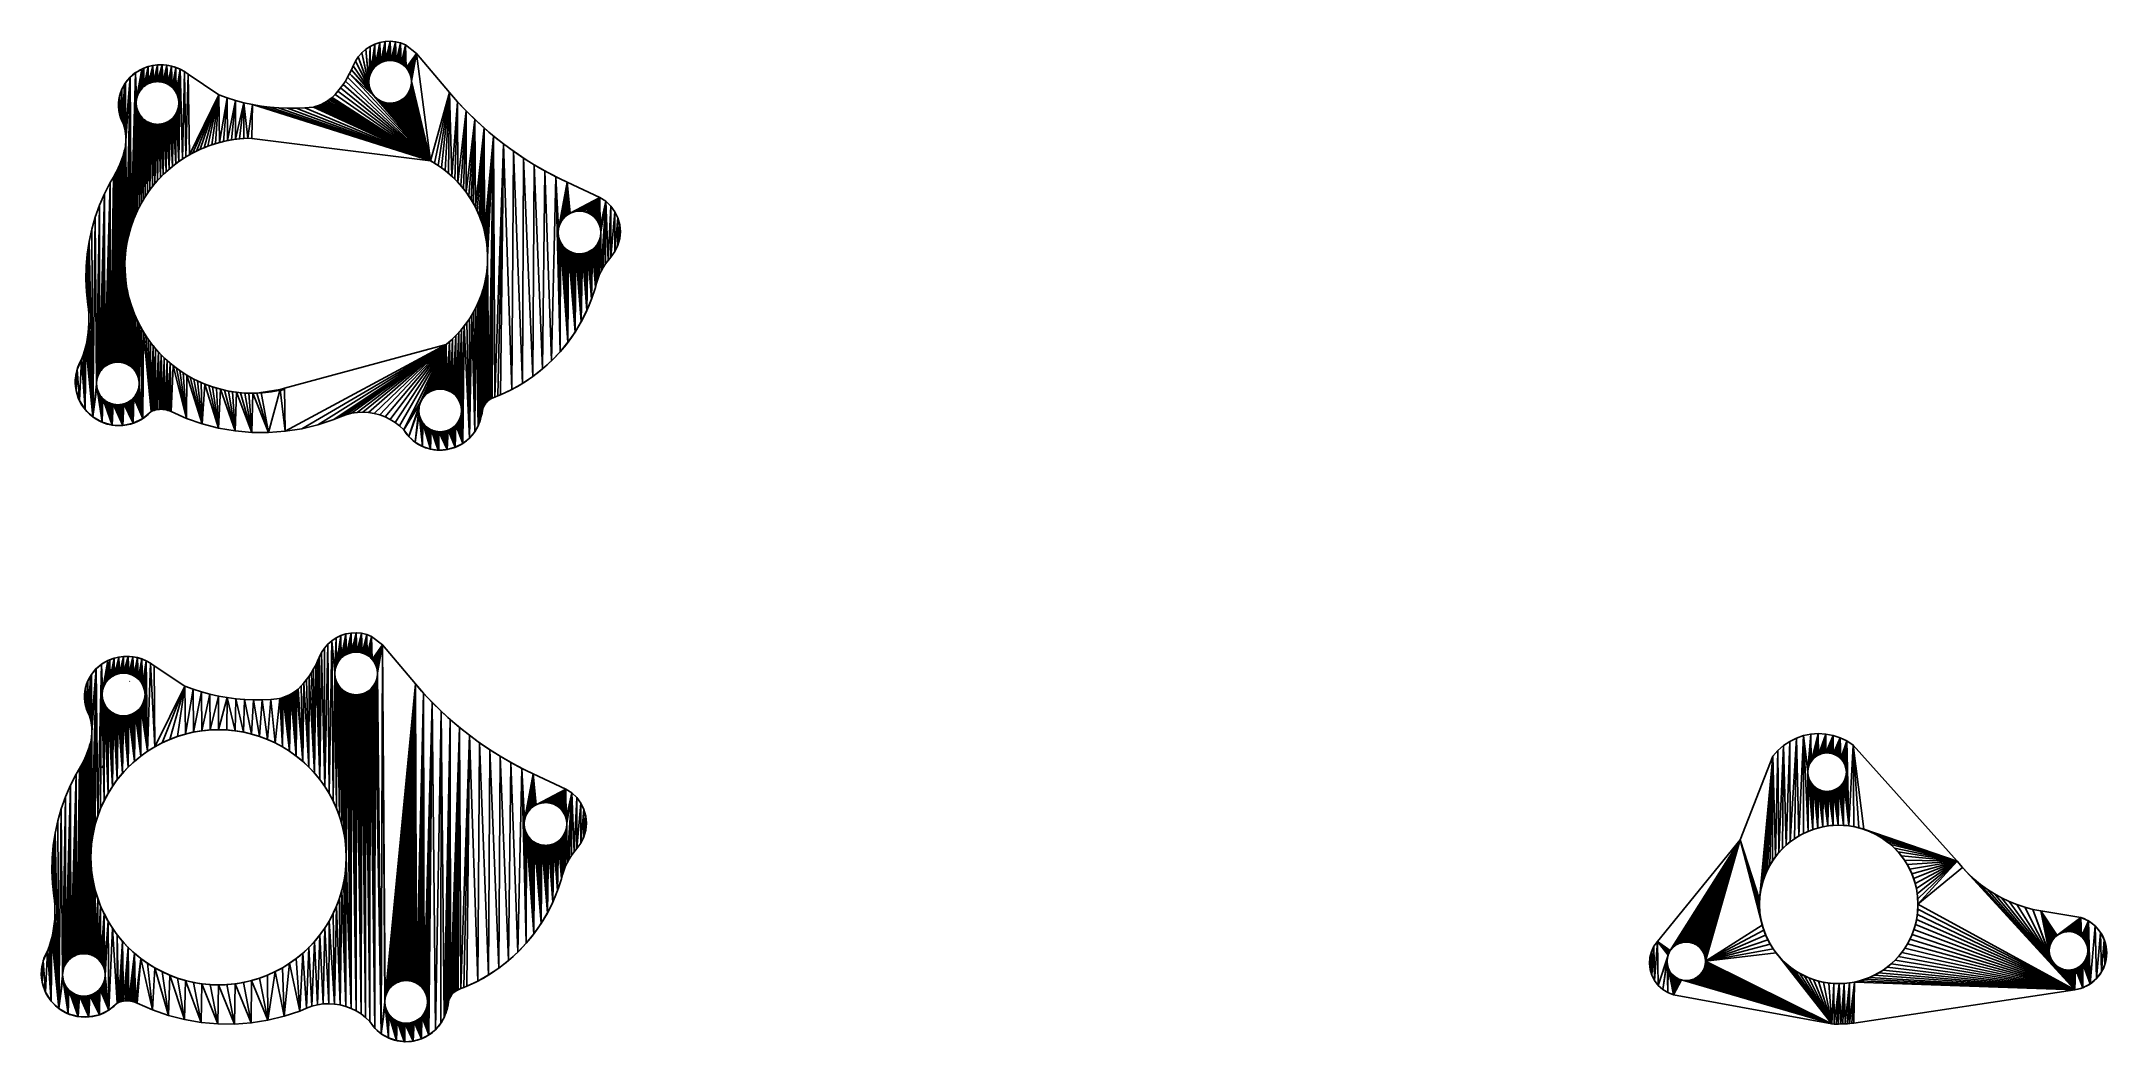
# Model space of a CAD drawing. Extents: x 1.808 to 2.397, y 1.744 to 2.03.
import ezdxf

# ---------------------------------------------------------------- set-up
doc = ezdxf.new("R2010")
doc.units = 0
doc.header["$MEASUREMENT"] = 0
doc.layers.get('0').update_dxf_attribs({"color": 13, "linetype": 'CONTINUOUS'})

msp = doc.modelspace()

# ---------------------------------------------------------------- linework, layer by layer
for p, q in [((1.89959, 2.0265), (1.89861, 2.02537)), ((1.90072, 2.02749), (1.89959, 2.0265)), ((1.90197, 2.02831), (1.90072, 2.02749)), ((1.90332, 2.02897), (1.90197, 2.02831)), ((1.90475, 2.02943), (1.90332, 2.02897)), ((1.90622, 2.0297), (1.90475, 2.02943)), ((1.90772, 2.02976), (1.90622, 2.0297)), ((1.90922, 2.02963), (1.90772, 2.02976)), ((1.91068, 2.02929), (1.90922, 2.02963)), ((1.91208, 2.02876), (1.91068, 2.02929)), ((1.91208, 2.02876), (1.91519, 2.02632)), ((1.91519, 2.02632), (1.92459, 2.01517)), ((1.849, 2.02113), (1.85009, 2.02037)), ((1.85009, 2.02037), (1.85883, 2.0145)), ((1.89614, 2.02055), (1.89556, 2.01948)), ((1.89666, 2.02164), (1.89614, 2.02055)), ((1.89714, 2.02276), (1.89666, 2.02164)), ((1.89779, 2.02411), (1.89714, 2.02276)), ((1.89861, 2.02537), (1.89779, 2.02411)), ((1.86118, 2.01364), (1.85883, 2.0145)), ((1.89197, 2.01459), (1.89112, 2.01372)), ((1.89278, 2.0155), (1.89197, 2.01459)), ((1.89354, 2.01644), (1.89278, 2.0155)), ((1.89426, 2.01742), (1.89354, 2.01644)), ((1.89493, 2.01843), (1.89426, 2.01742)), ((1.89556, 2.01948), (1.89493, 2.01843)), ((1.86356, 2.01289), (1.86118, 2.01364)), ((1.86598, 2.01224), (1.86356, 2.01289)), ((1.86843, 2.0117), (1.86598, 2.01224)), ((1.87089, 2.01127), (1.86843, 2.0117)), ((1.87338, 2.01095), (1.87089, 2.01127)), ((1.87587, 2.01074), (1.87338, 2.01095)), ((1.87837, 2.01064), (1.87587, 2.01074)), ((1.88088, 2.01065), (1.87837, 2.01064)), ((1.88338, 2.01078), (1.88088, 2.01065)), ((1.88587, 2.01101), (1.88338, 2.01078)), ((1.8318, 2.00542), (1.83161, 2.00609)), ((1.83198, 2.00475), (1.8318, 2.00542)), ((1.83212, 2.00408), (1.83198, 2.00475)), ((1.83223, 2.00339), (1.83212, 2.00408)), ((1.8323, 2.00271), (1.83223, 2.00339)), ((1.83234, 2.00202), (1.8323, 2.00271)), ((1.83117, 1.99609), (1.83143, 1.99685)), ((1.83143, 1.99685), (1.83166, 1.99761)), ((1.83166, 1.99761), (1.83188, 1.99839)), ((1.83188, 1.99839), (1.83208, 1.99916)), ((1.83208, 1.99916), (1.83225, 1.99995)), ((1.83225, 1.99995), (1.83234, 2.00133)), ((1.83234, 2.00133), (1.83234, 2.00202)), ((1.86825, 2.00205), (1.91924, 1.99563)), ((1.82877, 1.99101), (1.82785, 1.98947)), ((1.82917, 1.99171), (1.82877, 1.99101)), ((1.82917, 1.99171), (1.82956, 1.99242)), ((1.82956, 1.99242), (1.82992, 1.99313)), ((1.82992, 1.99313), (1.83026, 1.99386)), ((1.83026, 1.99386), (1.83058, 1.99459)), ((1.83058, 1.99459), (1.83088, 1.99534)), ((1.83088, 1.99534), (1.83117, 1.99609)), ((1.82621, 1.98627), (1.82478, 1.98296)), ((1.82785, 1.98947), (1.82621, 1.98627)), ((1.95814, 1.98954), (1.96748, 1.98519)), ((1.96748, 1.98519), (1.96915, 1.98411)), ((1.82357, 1.97958), (1.82258, 1.97612)), ((1.82478, 1.98296), (1.82357, 1.97958)), ((1.96915, 1.98411), (1.97059, 1.98275)), ((1.97059, 1.98275), (1.97177, 1.98114)), ((1.97177, 1.98114), (1.97263, 1.97936)), ((1.97263, 1.97936), (1.97317, 1.97744)), ((1.82258, 1.97612), (1.82182, 1.9726)), ((1.97317, 1.97348), (1.97263, 1.97157)), ((1.97317, 1.97744), (1.97335, 1.97546)), ((1.97335, 1.97546), (1.97317, 1.97348)), ((1.82129, 1.96904), (1.82098, 1.96546)), ((1.82182, 1.9726), (1.82129, 1.96904)), ((1.96981, 1.96724), (1.96909, 1.96625)), ((1.97059, 1.96818), (1.96981, 1.96724)), ((1.97177, 1.96978), (1.97059, 1.96818)), ((1.97263, 1.97157), (1.97177, 1.96978)), ((1.82098, 1.96546), (1.82092, 1.96186)), ((1.82092, 1.96186), (1.82108, 1.95826)), ((1.96688, 1.9619), (1.9665, 1.96073)), ((1.96733, 1.96303), (1.96688, 1.9619)), ((1.96785, 1.96414), (1.96733, 1.96303)), ((1.96844, 1.96521), (1.96785, 1.96414)), ((1.96909, 1.96625), (1.96844, 1.96521)), ((1.82108, 1.95826), (1.82148, 1.95469)), ((1.9665, 1.96073), (1.9662, 1.95955)), ((1.82148, 1.95469), (1.82164, 1.95336)), ((1.82164, 1.95336), (1.82175, 1.95203)), ((1.82175, 1.95203), (1.82179, 1.95069)), ((1.82179, 1.95069), (1.82178, 1.94935)), ((1.82116, 1.94405), (1.82087, 1.94275)), ((1.8214, 1.94536), (1.82116, 1.94405)), ((1.82159, 1.94669), (1.8214, 1.94536)), ((1.82171, 1.94802), (1.82159, 1.94669)), ((1.82178, 1.94935), (1.82171, 1.94802)), ((1.82011, 1.94018), (1.81964, 1.93893)), ((1.82051, 1.94146), (1.82011, 1.94018)), ((1.82087, 1.94275), (1.82051, 1.94146)), ((1.8776, 1.93079), (1.92363, 1.94324)), ((1.93474, 1.92623), (1.93455, 1.9259)), ((1.93497, 1.92654), (1.93474, 1.92623)), ((1.93522, 1.92683), (1.93497, 1.92654)), ((1.93549, 1.9271), (1.93522, 1.92683)), ((1.93578, 1.92734), (1.93549, 1.9271)), ((1.9361, 1.92756), (1.93578, 1.92734)), ((1.93643, 1.92776), (1.9361, 1.92756)), ((1.93677, 1.92792), (1.93643, 1.92776)), ((1.93758, 1.92826), (1.93677, 1.92792)), ((1.93838, 1.92858), (1.93758, 1.92826)), ((1.93919, 1.9289), (1.93838, 1.92858)), ((1.83995, 1.92429), (1.83949, 1.92409)), ((1.84041, 1.92446), (1.83995, 1.92429)), ((1.84089, 1.92459), (1.84041, 1.92446)), ((1.84138, 1.92469), (1.84089, 1.92459)), ((1.84187, 1.92474), (1.84138, 1.92469)), ((1.84237, 1.92476), (1.84187, 1.92474)), ((1.84286, 1.92474), (1.84237, 1.92476)), ((1.84336, 1.92469), (1.84286, 1.92474)), ((1.84384, 1.92459), (1.84336, 1.92469)), ((1.84432, 1.92446), (1.84384, 1.92459)), ((1.84479, 1.92429), (1.84432, 1.92446)), ((1.84524, 1.92409), (1.84479, 1.92429)), ((1.84524, 1.92409), (1.84961, 1.92216)), ((1.84961, 1.92216), (1.85412, 1.92059)), ((1.85412, 1.92059), (1.85875, 1.9194)), ((1.88247, 1.91922), (1.88711, 1.92035)), ((1.88711, 1.92035), (1.89165, 1.92185)), ((1.89165, 1.92185), (1.89354, 1.92265)), ((1.89507, 1.92321), (1.89354, 1.92265)), ((1.89665, 1.92362), (1.89507, 1.92321)), ((1.89827, 1.92386), (1.89665, 1.92362)), ((1.8999, 1.92394), (1.89827, 1.92386)), ((1.90153, 1.92385), (1.8999, 1.92394)), ((1.90314, 1.9236), (1.90153, 1.92385)), ((1.90472, 1.92318), (1.90314, 1.9236)), ((1.90625, 1.92261), (1.90472, 1.92318)), ((1.90771, 1.92189), (1.90625, 1.92261)), ((1.9091, 1.92102), (1.90771, 1.92189)), ((1.91038, 1.92001), (1.9091, 1.92102)), ((1.93317, 1.92112), (1.93286, 1.92031)), ((1.93388, 1.92361), (1.93368, 1.92277)), ((1.93405, 1.92446), (1.93388, 1.92361)), ((1.93413, 1.92484), (1.93405, 1.92446)), ((1.93424, 1.92521), (1.93413, 1.92484)), ((1.93438, 1.92556), (1.93424, 1.92521)), ((1.93455, 1.9259), (1.93438, 1.92556)), ((1.85875, 1.9194), (1.86345, 1.91858)), ((1.86345, 1.91858), (1.86821, 1.91816)), ((1.86821, 1.91816), (1.87299, 1.91812)), ((1.87299, 1.91812), (1.87775, 1.91848)), ((1.87775, 1.91848), (1.88247, 1.91922)), ((1.91156, 1.91889), (1.91038, 1.92001)), ((1.8881, 1.85533), (1.88745, 1.85398)), ((1.88892, 1.85659), (1.8881, 1.85533)), ((1.88991, 1.85772), (1.88892, 1.85659)), ((1.89104, 1.85871), (1.88991, 1.85772)), ((1.89229, 1.85953), (1.89104, 1.85871)), ((1.89364, 1.86018), (1.89229, 1.85953)), ((1.89506, 1.86065), (1.89364, 1.86018)), ((1.89654, 1.86092), (1.89506, 1.86065)), ((1.89804, 1.86098), (1.89654, 1.86092)), ((1.89953, 1.86085), (1.89804, 1.86098)), ((1.90099, 1.86051), (1.89953, 1.86085)), ((1.90239, 1.85998), (1.90099, 1.86051)), ((1.90239, 1.85998), (1.90551, 1.85754)), ((1.90551, 1.85754), (1.91491, 1.84639)), ((1.83931, 1.85235), (1.84041, 1.85159)), ((1.84041, 1.85159), (1.84914, 1.84572)), ((1.88525, 1.84965), (1.88458, 1.84864)), ((1.88587, 1.8507), (1.88525, 1.84965)), ((1.88645, 1.85177), (1.88587, 1.8507)), ((1.88698, 1.85286), (1.88645, 1.85177)), ((1.88745, 1.85398), (1.88698, 1.85286)), ((1.85149, 1.84486), (1.84914, 1.84572)), ((1.85388, 1.84411), (1.85149, 1.84486)), ((1.8563, 1.84346), (1.85388, 1.84411)), ((1.88229, 1.84581), (1.88144, 1.84494)), ((1.88309, 1.84672), (1.88229, 1.84581)), ((1.88386, 1.84766), (1.88309, 1.84672)), ((1.88458, 1.84864), (1.88386, 1.84766)), ((1.85874, 1.84292), (1.8563, 1.84346)), ((1.86121, 1.84249), (1.85874, 1.84292)), ((1.86369, 1.84217), (1.86121, 1.84249)), ((1.86619, 1.84196), (1.86369, 1.84217)), ((1.86869, 1.84186), (1.86619, 1.84196)), ((1.87119, 1.84187), (1.86869, 1.84186)), ((1.87369, 1.84199), (1.87119, 1.84187)), ((1.87618, 1.84223), (1.87369, 1.84199)), ((1.82212, 1.83664), (1.82193, 1.83731)), ((1.82229, 1.83597), (1.82212, 1.83664)), ((1.82243, 1.83529), (1.82229, 1.83597)), ((1.82254, 1.83461), (1.82243, 1.83529)), ((1.82261, 1.83392), (1.82254, 1.83461)), ((1.82256, 1.83117), (1.82266, 1.83254)), ((1.82265, 1.83323), (1.82261, 1.83392)), ((1.82266, 1.83254), (1.82265, 1.83323)), ((2.31281, 1.83208), (2.31072, 1.83165)), ((2.31493, 1.83224), (2.31281, 1.83208)), ((2.31706, 1.83211), (2.31493, 1.83224)), ((2.31916, 1.83172), (2.31706, 1.83211)), ((1.8209, 1.82581), (1.8212, 1.82655)), ((1.8212, 1.82655), (1.82148, 1.82731)), ((1.82148, 1.82731), (1.82174, 1.82807)), ((1.82174, 1.82807), (1.82198, 1.82883)), ((1.82198, 1.82883), (1.8222, 1.8296)), ((1.8222, 1.8296), (1.82239, 1.83038)), ((1.82239, 1.83038), (1.82256, 1.83117)), ((2.30342, 1.82741), (2.30201, 1.82581)), ((2.30502, 1.82882), (2.30342, 1.82741)), ((2.30679, 1.83001), (2.30502, 1.82882)), ((2.3087, 1.83096), (2.30679, 1.83001)), ((2.31072, 1.83165), (2.3087, 1.83096)), ((2.32119, 1.83105), (2.31916, 1.83172)), ((2.32311, 1.83013), (2.32119, 1.83105)), ((2.3249, 1.82897), (2.32311, 1.83013)), ((2.3249, 1.82897), (2.35455, 1.79587)), ((1.81816, 1.82069), (1.81653, 1.81749)), ((1.81909, 1.82223), (1.81816, 1.82069)), ((1.81949, 1.82293), (1.81909, 1.82223)), ((1.81949, 1.82293), (1.81987, 1.82363)), ((1.81987, 1.82363), (1.82023, 1.82435)), ((1.82023, 1.82435), (1.82058, 1.82508)), ((1.82058, 1.82508), (1.8209, 1.82581)), ((1.82603, 1.82328), (1.82551, 1.82243)), ((1.94846, 1.82075), (1.9578, 1.81641)), ((2.29265, 1.80191), (2.30201, 1.82581)), ((1.8151, 1.81418), (1.81388, 1.81079)), ((1.81653, 1.81749), (1.8151, 1.81418)), ((1.9578, 1.81641), (1.95946, 1.81533)), ((1.95946, 1.81533), (1.96091, 1.81396)), ((1.81388, 1.81079), (1.8129, 1.80733)), ((1.96091, 1.81396), (1.96208, 1.81236)), ((1.96208, 1.81236), (1.96295, 1.81057)), ((1.96295, 1.81057), (1.96348, 1.80866)), ((1.96348, 1.80866), (1.96366, 1.80668)), ((1.81213, 1.80382), (1.8116, 1.80026)), ((1.8129, 1.80733), (1.81213, 1.80382)), ((1.96295, 1.80279), (1.96208, 1.801)), ((1.96348, 1.8047), (1.96295, 1.80279)), ((1.96366, 1.80668), (1.96348, 1.8047)), ((1.8113, 1.79667), (1.81123, 1.79308)), ((1.8116, 1.80026), (1.8113, 1.79667)), ((1.95875, 1.79643), (1.95816, 1.79536)), ((1.95941, 1.79746), (1.95875, 1.79643)), ((1.96013, 1.79845), (1.95941, 1.79746)), ((1.96091, 1.7994), (1.96013, 1.79845)), ((1.96208, 1.801), (1.96091, 1.7994)), ((2.29265, 1.80191), (2.26909, 1.77294)), ((1.81123, 1.79308), (1.8114, 1.78948)), ((1.95681, 1.79195), (1.95651, 1.79077)), ((1.95719, 1.79311), (1.95681, 1.79195)), ((1.95764, 1.79425), (1.95719, 1.79311)), ((1.95816, 1.79536), (1.95764, 1.79425)), ((2.35606, 1.79404), (2.35455, 1.79587)), ((2.35768, 1.7923), (2.35606, 1.79404)), ((2.35941, 1.79067), (2.35768, 1.7923)), ((2.36123, 1.78916), (2.35941, 1.79067)), ((1.8114, 1.78948), (1.81179, 1.78591)), ((1.81179, 1.78591), (1.81196, 1.78458)), ((2.36315, 1.78776), (2.36123, 1.78916)), ((2.36515, 1.78648), (2.36315, 1.78776)), ((2.36722, 1.78533), (2.36515, 1.78648)), ((2.36936, 1.78431), (2.36722, 1.78533)), ((1.81203, 1.77924), (1.8119, 1.77791)), ((1.81196, 1.78458), (1.81206, 1.78325)), ((1.8121, 1.78057), (1.81203, 1.77924)), ((1.81206, 1.78325), (1.81211, 1.78191)), ((1.81211, 1.78191), (1.8121, 1.78057)), ((2.37157, 1.78342), (2.36936, 1.78431)), ((2.37382, 1.78268), (2.37157, 1.78342)), ((2.37612, 1.78207), (2.37382, 1.78268)), ((2.37844, 1.78162), (2.37612, 1.78207)), ((2.37844, 1.78162), (2.38982, 1.77974)), ((1.81118, 1.77396), (1.81083, 1.77267)), ((1.81148, 1.77527), (1.81118, 1.77396)), ((1.81172, 1.77658), (1.81148, 1.77527)), ((1.8119, 1.77791), (1.81172, 1.77658)), ((2.26909, 1.77294), (2.26809, 1.77155)), ((1.81042, 1.7714), (1.80996, 1.77015)), ((1.81083, 1.77267), (1.81042, 1.7714)), ((2.26692, 1.76833), (2.2668, 1.76662)), ((2.26736, 1.76999), (2.26692, 1.76833)), ((2.26809, 1.77155), (2.26736, 1.76999)), ((2.2668, 1.76662), (2.26698, 1.76491)), ((2.26698, 1.76491), (2.26748, 1.76327)), ((2.26748, 1.76327), (2.26826, 1.76174)), ((2.26826, 1.76174), (2.2693, 1.76038)), ((1.83026, 1.75551), (1.82981, 1.75531)), ((1.83073, 1.75568), (1.83026, 1.75551)), ((1.83121, 1.75581), (1.83073, 1.75568)), ((1.83169, 1.7559), (1.83121, 1.75581)), ((1.83219, 1.75596), (1.83169, 1.7559)), ((1.83268, 1.75598), (1.83219, 1.75596)), ((1.83318, 1.75596), (1.83268, 1.75598)), ((1.83367, 1.7559), (1.83318, 1.75596)), ((1.83416, 1.75581), (1.83367, 1.7559)), ((1.83464, 1.75568), (1.83416, 1.75581)), ((1.8351, 1.75551), (1.83464, 1.75568)), ((1.83556, 1.75531), (1.8351, 1.75551)), ((1.83556, 1.75531), (1.83992, 1.75338)), ((1.92436, 1.75568), (1.9242, 1.75483)), ((1.92444, 1.75606), (1.92436, 1.75568)), ((1.92455, 1.75642), (1.92444, 1.75606)), ((1.92469, 1.75678), (1.92455, 1.75642)), ((1.92486, 1.75712), (1.92469, 1.75678)), ((1.92506, 1.75745), (1.92486, 1.75712)), ((1.92528, 1.75776), (1.92506, 1.75745)), ((1.92553, 1.75805), (1.92528, 1.75776)), ((1.92581, 1.75832), (1.92553, 1.75805)), ((1.9261, 1.75856), (1.92581, 1.75832)), ((1.92641, 1.75878), (1.9261, 1.75856)), ((1.92674, 1.75897), (1.92641, 1.75878)), ((1.92709, 1.75914), (1.92674, 1.75897)), ((1.92789, 1.75947), (1.92709, 1.75914)), ((1.9287, 1.7598), (1.92789, 1.75947)), ((1.92951, 1.76012), (1.9287, 1.7598)), ((2.2693, 1.76038), (2.27058, 1.75923)), ((2.27058, 1.75923), (2.27204, 1.75833)), ((2.27204, 1.75833), (2.27364, 1.75771)), ((2.31885, 1.74937), (2.27364, 1.75771)), ((2.38806, 1.7591), (2.3251, 1.74964)), ((1.83992, 1.75338), (1.84444, 1.75181)), ((1.84444, 1.75181), (1.84906, 1.75062)), ((1.84906, 1.75062), (1.85377, 1.7498)), ((1.85377, 1.7498), (1.85853, 1.74938)), ((1.85853, 1.74938), (1.8633, 1.74934)), ((1.8633, 1.74934), (1.86807, 1.7497)), ((1.86807, 1.7497), (1.87279, 1.75044)), ((1.87279, 1.75044), (1.87743, 1.75157)), ((1.87743, 1.75157), (1.88196, 1.75307)), ((1.88196, 1.75307), (1.88385, 1.75387)), ((1.88539, 1.75443), (1.88385, 1.75387)), ((1.88697, 1.75484), (1.88539, 1.75443)), ((1.88858, 1.75508), (1.88697, 1.75484)), ((1.89021, 1.75515), (1.88858, 1.75508)), ((1.89184, 1.75507), (1.89021, 1.75515)), ((1.89346, 1.75481), (1.89184, 1.75507)), ((1.89504, 1.7544), (1.89346, 1.75481)), ((1.89656, 1.75383), (1.89504, 1.7544)), ((1.89803, 1.7531), (1.89656, 1.75383)), ((1.89941, 1.75224), (1.89803, 1.7531)), ((1.9007, 1.75123), (1.89941, 1.75224)), ((1.90188, 1.7501), (1.9007, 1.75123)), ((1.92348, 1.75233), (1.92317, 1.75153)), ((1.9242, 1.75483), (1.924, 1.75399)), ((2.31948, 1.74936), (2.31885, 1.74937)), ((2.3201, 1.74935), (2.31948, 1.74936)), ((2.32073, 1.74935), (2.3201, 1.74935)), ((2.32135, 1.74937), (2.32073, 1.74935)), ((2.32198, 1.74939), (2.32135, 1.74937)), ((2.32261, 1.74942), (2.32198, 1.74939)), ((2.32323, 1.74946), (2.32261, 1.74942)), ((2.32385, 1.74951), (2.32323, 1.74946)), ((2.32448, 1.74957), (2.32385, 1.74951)), ((2.3251, 1.74964), (2.32448, 1.74957))]:
    msp.add_line(p, q)
at = {"color": 250}
msp.add_line((1.83339, 1.84715), (1.83342, 1.84711), dxfattribs=at)
for centre, radius in [((1.90767, 2.01819), 0.0061), ((1.84137, 2.01216), 0.0061), ((1.96169, 1.97522), 0.0061), ((1.83004, 1.93214), 0.00608), ((1.92197, 1.92445), 0.0061), ((1.89798, 1.84941), 0.0061), ((1.83168, 1.84338), 0.0061), ((1.85875, 1.79694), 0.0364), ((2.31745, 1.82123), 0.0055), ((1.95201, 1.80644), 0.0061), ((2.32077, 1.78349), 0.0226), ((2.38631, 1.77025), 0.0055), ((1.82036, 1.76336), 0.00608), ((2.27731, 1.76726), 0.0055), ((1.91228, 1.75567), 0.0061)]:
    msp.add_circle(centre, radius)
for centre, radius, start, end in [((1.84152, 2.01151), 0.0113, 124.60593, 208.68013), ((1.84152, 2.01151), 0.0113, 114.09665, 124.60593), ((1.99937, 2.07825), 0.09782, 220.14987, 245.07526), ((1.88254, 2.02392), 0.01333, 284.46355, 310.0731), ((1.86844, 1.96573), 0.0364, 90.29352, 282.63809), ((1.92053, 1.97257), 0.04749, 293.139, 344.08407), ((1.83035, 1.93256), 0.01246, 149.27642, 317.17026), ((1.92186, 1.92515), 0.01206, 211.31065, 336.21977), ((1.92186, 1.92515), 0.01206, 340.35536, 348.61141), ((1.83184, 1.84273), 0.0113, 124.60593, 208.68013), ((1.83184, 1.84273), 0.0113, 114.09665, 124.60593), ((1.87285, 1.85514), 0.01333, 284.46355, 310.0731), ((1.98968, 1.90947), 0.09782, 220.14987, 245.07526), ((1.91085, 1.80379), 0.04749, 293.139, 344.08407), ((2.38656, 1.76963), 0.01063, 278.10576, 72.13882), ((1.82067, 1.76378), 0.01246, 149.27642, 317.17026), ((1.91218, 1.75637), 0.01206, 211.31065, 336.21977), ((1.91218, 1.75637), 0.01206, 340.35536, 348.61141)]:
    msp.add_arc(centre, radius, start, end)
at = {"extrusion": (0, 0, -1)}
for centre in [(-1.8423, 2.01038), (-1.83261, 1.8416)]:
    msp.add_arc(centre, 0.01267, 64.77166, 121.92384, dxfattribs=at)
at = {"extrusion": (-2.97642e-24, -2.49464e-25, -1)}
msp.add_arc((-1.90382, 1.96796), 0.03168, 119.12886, 231.28923, dxfattribs=at)
at = {"extrusion": (-1.52795e-24, -1.96732e-25, -1)}
msp.add_arc((-1.86834, 1.96565), 0.0364, 255.11262, 257.17817, dxfattribs=at)

# ---------------------------------------------------------------- meshes
mesh = msp.add_polyface()
corners = [(1.85145, 1.99792), (1.85883, 2.0145), (1.85249, 1.99845), (1.85354, 1.99894), (1.85461, 1.9994), (1.8557, 1.99982), (1.8568, 2.00022), (1.85791, 2.00057), (1.85903, 2.00089), (1.86118, 2.01364), (1.86016, 2.00117), (1.8613, 2.00142), (1.86356, 2.01289), (1.86245, 2.00163), (1.8636, 2.0018), (1.86598, 2.01224), (1.86476, 2.00194), (1.86592, 2.00204), (1.86708, 2.0021), (1.86843, 2.0117), (1.86825, 2.00205), (1.91924, 1.99563), (1.87089, 2.01127), (1.87338, 2.01095), (1.87587, 2.01074), (1.87837, 2.01064), (1.88088, 2.01065), (1.88338, 2.01078), (1.88587, 2.01101), (1.88635, 2.01114), (1.88682, 2.01129), (1.88729, 2.01146), (1.88775, 2.01165), (1.8882, 2.01185), (1.88865, 2.01207), (1.88909, 2.0123), (1.88951, 2.01256), (1.88993, 2.01282), (1.89034, 2.01311), (1.89074, 2.0134), (1.89112, 2.01372), (1.89197, 2.01459), (1.90306, 2.01419), (1.89614, 2.02055), (1.89666, 2.02164), (1.90282, 2.01448), (1.9026, 2.0148), (1.89714, 2.02276), (1.9024, 2.01512), (1.90221, 2.01546), (1.89779, 2.02411), (1.90205, 2.0158), (1.90191, 2.01616), (1.89861, 2.02537), (1.9018, 2.01653), (1.90171, 2.0169), (1.89959, 2.0265), (1.90164, 2.01728), (1.90159, 2.01766), (1.90072, 2.02749), (1.90157, 2.01842), (1.90157, 2.01804)]
mesh.append_faces([[corners[k] for k in face] for face in [(0, 1, 2), (2, 1, 3), (3, 1, 4), (4, 1, 5), (5, 1, 6), (6, 1, 7), (7, 1, 8), (8, 9, 10), (10, 9, 11), (11, 12, 13), (13, 12, 14), (14, 15, 16), (16, 15, 17), (17, 15, 18), (18, 19, 20), (20, 19, 21), (42, 44, 45), (45, 44, 46), (46, 47, 48), (48, 47, 49), (49, 50, 51), (51, 50, 52), (52, 53, 54), (54, 53, 55), (55, 56, 57), (57, 56, 58)]], dxfattribs={"vtx0": -1, "vtx1": -1})
mesh.append_faces([[corners[k] for k in face] for face in [(8, 1, 9), (11, 9, 12), (14, 12, 15), (18, 15, 19), (21, 19, 22), (21, 22, 23), (21, 23, 24), (21, 24, 25), (21, 25, 26), (21, 26, 27), (21, 27, 28), (21, 28, 29), (21, 29, 30), (21, 30, 31), (21, 31, 32), (21, 32, 33), (21, 33, 34), (21, 34, 35), (21, 35, 36), (21, 36, 37), (21, 37, 38), (21, 38, 39), (21, 39, 40), (21, 40, 41), (42, 43, 44), (46, 44, 47), (49, 47, 50), (52, 50, 53), (55, 53, 56), (58, 56, 59), (59, 60, 61)]], dxfattribs={"vtx0": -1, "vtx2": -1})
mesh = msp.add_polyface()
corners = [(1.91924, 1.99563), (1.89197, 2.01459), (1.89278, 2.0155), (1.89354, 2.01644), (1.89426, 2.01742), (1.89493, 2.01843), (1.89556, 2.01948), (1.89614, 2.02055), (1.90306, 2.01419), (1.90159, 2.01766), (1.90072, 2.02749), (1.90157, 2.01804), (1.90332, 2.01391), (1.9036, 2.01364), (1.9039, 2.0134), (1.9042, 2.01317), (1.90453, 2.01296), (1.90486, 2.01277), (1.90521, 2.01261), (1.90556, 2.01246), (1.90593, 2.01234), (1.9063, 2.01225), (1.90667, 2.01217), (1.90705, 2.01212), (1.90743, 2.01209), (1.90782, 2.01209), (1.9082, 2.01211), (1.90858, 2.01216), (1.90896, 2.01223), (1.90933, 2.01232), (1.90969, 2.01244), (1.91005, 2.01257), (1.9104, 2.01274), (1.91074, 2.01292), (1.91106, 2.01312), (1.91137, 2.01334), (1.91167, 2.01359), (1.91195, 2.01385), (1.91221, 2.01412), (1.91246, 2.01442), (1.91269, 2.01473), (1.9129, 2.01505), (1.91308, 2.01538), (1.91325, 2.01573), (1.91339, 2.01608), (1.91351, 2.01645), (1.91361, 2.01682), (1.91368, 2.01719), (1.91373, 2.01757), (1.91376, 2.01795), (1.91376, 2.01834), (1.91519, 2.02632), (1.92459, 2.01517), (1.92031, 1.995), (1.92136, 1.99434), (1.92237, 1.99363), (1.92337, 1.99289), (1.92433, 1.9921), (1.92525, 1.99128), (1.91374, 2.01872)]
mesh.append_faces([[corners[k] for k in face] for face in [(9, 10, 11), (0, 52, 53), (53, 52, 54), (54, 52, 55), (55, 52, 56), (56, 52, 57), (57, 52, 58), (59, 51, 50)]], dxfattribs={"vtx0": -1, "vtx1": -1})
mesh.append_faces([[corners[k] for k in face] for face in [(0, 7, 8), (0, 50, 51)]], dxfattribs={"vtx0": -1, "vtx1": -1, "vtx2": -1})
mesh.append_faces([[corners[k] for k in face] for face in [(0, 1, 2), (0, 2, 3), (0, 3, 4), (0, 4, 5), (0, 5, 6), (0, 6, 7), (0, 8, 12), (0, 12, 13), (0, 13, 14), (0, 14, 15), (0, 15, 16), (0, 16, 17), (0, 17, 18), (0, 18, 19), (0, 19, 20), (0, 20, 21), (0, 21, 22), (0, 22, 23), (0, 23, 24), (0, 24, 25), (0, 25, 26), (0, 26, 27), (0, 27, 28), (0, 28, 29), (0, 29, 30), (0, 30, 31), (0, 31, 32), (0, 32, 33), (0, 33, 34), (0, 34, 35), (0, 35, 36), (0, 36, 37), (0, 37, 38), (0, 38, 39), (0, 39, 40), (0, 40, 41), (0, 41, 42), (0, 42, 43), (0, 43, 44), (0, 44, 45), (0, 45, 46), (0, 46, 47), (0, 47, 48), (0, 48, 49), (0, 49, 50), (0, 51, 52)]], dxfattribs={"vtx0": -1, "vtx2": -1})
mesh = msp.add_polyface()
corners = [(1.90157, 2.01842), (1.90072, 2.02749), (1.90197, 2.02831), (1.9016, 2.0188), (1.90165, 2.01918), (1.90172, 2.01956), (1.90182, 2.01993), (1.90194, 2.02029), (1.90209, 2.02065), (1.90332, 2.02897), (1.90225, 2.02099), (1.90244, 2.02133), (1.90265, 2.02165), (1.90287, 2.02196), (1.90312, 2.02225), (1.90338, 2.02253), (1.90475, 2.02943), (1.90367, 2.02279), (1.90396, 2.02303), (1.90427, 2.02326), (1.9046, 2.02346), (1.90494, 2.02364), (1.90622, 2.0297), (1.90528, 2.0238), (1.90564, 2.02394), (1.90601, 2.02406), (1.90638, 2.02415), (1.90772, 2.02976), (1.90675, 2.02422), (1.90713, 2.02426), (1.90752, 2.02429), (1.9079, 2.02428), (1.90922, 2.02963), (1.90828, 2.02426), (1.90866, 2.02421), (1.90904, 2.02413), (1.90941, 2.02403), (1.91068, 2.02929), (1.90977, 2.02391), (1.91013, 2.02377), (1.91047, 2.0236), (1.91081, 2.02342), (1.91208, 2.02876), (1.91113, 2.02321), (1.91144, 2.02298), (1.91173, 2.02274), (1.91201, 2.02247), (1.91227, 2.02219), (1.91519, 2.02632), (1.91251, 2.02189), (1.91273, 2.02158), (1.91294, 2.02126), (1.91312, 2.02092), (1.91328, 2.02057), (1.91342, 2.02021), (1.91354, 2.01985), (1.91363, 2.01948), (1.9137, 2.0191), (1.91374, 2.01872)]
mesh.append_faces([[corners[k] for k in face] for face in [(0, 2, 3), (3, 2, 4), (4, 2, 5), (5, 2, 6), (6, 2, 7), (7, 2, 8), (8, 9, 10), (10, 9, 11), (11, 9, 12), (12, 9, 13), (13, 9, 14), (14, 9, 15), (15, 16, 17), (17, 16, 18), (18, 16, 19), (19, 16, 20), (20, 16, 21), (21, 22, 23), (23, 22, 24), (24, 22, 25), (25, 22, 26), (26, 27, 28), (28, 27, 29), (29, 27, 30), (30, 27, 31), (31, 32, 33), (33, 32, 34), (34, 32, 35), (35, 32, 36), (36, 37, 38), (38, 37, 39), (39, 37, 40), (40, 37, 41), (41, 42, 43), (43, 42, 44), (44, 42, 45), (45, 42, 46), (46, 42, 47), (47, 48, 49), (49, 48, 50), (50, 48, 51), (51, 48, 52), (52, 48, 53), (53, 48, 54), (54, 48, 55), (55, 48, 56), (56, 48, 57), (57, 48, 58)]], dxfattribs={"vtx0": -1, "vtx1": -1})
mesh.append_faces([[corners[k] for k in face] for face in [(0, 1, 2), (8, 2, 9), (15, 9, 16), (21, 16, 22), (26, 22, 27), (31, 27, 32), (36, 32, 37), (41, 37, 42), (47, 42, 48)]], dxfattribs={"vtx0": -1, "vtx2": -1})
mesh = msp.add_polyface()
corners = [(1.83511, 2.02081), (1.83528, 2.01254), (1.83527, 2.01216), (1.83532, 2.01292), (1.83538, 2.0133), (1.83691, 2.02182), (1.83546, 2.01367), (1.83557, 2.01404), (1.8357, 2.0144), (1.83585, 2.01475), (1.83603, 2.0151), (1.83622, 2.01543), (1.83644, 2.01574), (1.83667, 2.01605), (1.83692, 2.01633), (1.83745, 2.02208), (1.8372, 2.0166), (1.83748, 2.01686), (1.83871, 2.02253), (1.83779, 2.01709), (1.8381, 2.01731), (1.83843, 2.0175), (1.83877, 2.01768), (1.84001, 2.02284), (1.83912, 2.01783), (1.83949, 2.01796), (1.83985, 2.01807), (1.84023, 2.01815), (1.84134, 2.02301), (1.84061, 2.01821), (1.84099, 2.01824), (1.84137, 2.01826), (1.84267, 2.02304), (1.84175, 2.01824), (1.84213, 2.01821), (1.84251, 2.01815), (1.84289, 2.01807), (1.844, 2.02293), (1.83053, 2.01412), (1.83033, 2.01), (1.83024, 2.01207), (1.83079, 2.00799), (1.83119, 2.01608), (1.83109, 2.00736), (1.83136, 2.00673), (1.83193, 2.01741), (1.83151, 2.00632), (1.83161, 2.00609), (1.8318, 2.00542), (1.83198, 2.00475), (1.8322, 2.01789), (1.83212, 2.00408), (1.83223, 2.00339), (1.83352, 2.01948), (1.8323, 2.00271), (1.83234, 2.00202), (1.83234, 2.00133), (1.83384, 1.97705), (1.83557, 1.98138), (1.83528, 2.01177), (1.83532, 2.01139)]
mesh.append_faces([[corners[k] for k in face] for face in [(38, 39, 40)]], dxfattribs={"vtx0": -1})
mesh.append_faces([[corners[k] for k in face] for face in [(1, 0, 3), (3, 0, 4), (4, 5, 6), (6, 5, 7), (7, 5, 8), (8, 5, 9), (9, 5, 10), (10, 5, 11), (11, 5, 12), (12, 5, 13), (13, 5, 14), (14, 15, 16), (16, 15, 17), (17, 18, 19), (19, 18, 20), (20, 18, 21), (21, 18, 22), (22, 23, 24), (24, 23, 25), (25, 23, 26), (26, 23, 27), (27, 28, 29), (29, 28, 30), (30, 28, 31), (31, 32, 33), (33, 32, 34), (34, 32, 35), (35, 32, 36), (39, 38, 41), (41, 42, 43), (43, 42, 44), (44, 45, 46), (46, 45, 47), (47, 45, 48), (48, 45, 49), (49, 50, 51), (51, 50, 52), (52, 53, 54), (54, 53, 55), (55, 53, 56)]], dxfattribs={"vtx0": -1, "vtx1": -1})
mesh.append_faces([[corners[k] for k in face] for face in [(58, 0, 2)]], dxfattribs={"vtx0": -1, "vtx1": -1, "vtx2": -1})
mesh.append_faces([[corners[k] for k in face] for face in [(0, 1, 2), (4, 0, 5), (14, 5, 15), (17, 15, 18), (22, 18, 23), (27, 23, 28), (31, 28, 32), (36, 32, 37), (41, 38, 42), (44, 42, 45), (49, 45, 50), (52, 50, 53), (57, 53, 0), (58, 2, 59), (58, 59, 60)]], dxfattribs={"vtx0": -1, "vtx2": -1})
mesh = msp.add_polyface()
corners = [(1.83234, 2.00133), (1.83352, 2.01948), (1.83248, 1.97139), (1.83268, 1.97254), (1.83292, 1.97368), (1.83319, 1.97481), (1.8335, 1.97594), (1.83384, 1.97705), (1.83511, 2.02081), (1.83422, 1.97815), (1.83464, 1.97924), (1.83509, 1.98032), (1.83557, 1.98138), (1.83532, 2.01139), (1.83538, 2.01101), (1.83546, 2.01064), (1.83557, 2.01027), (1.8357, 2.00991), (1.83609, 1.98242), (1.83585, 2.00956), (1.83603, 2.00922), (1.83622, 2.00889), (1.83664, 1.98345), (1.83644, 2.00857), (1.83667, 2.00827), (1.83723, 1.98446), (1.83692, 2.00798), (1.8372, 2.00771), (1.83748, 2.00746), (1.83784, 1.98545), (1.83779, 2.00722), (1.8381, 2.00701), (1.83849, 1.98642), (1.83843, 2.00681), (1.83877, 2.00664), (1.83917, 1.98737), (1.83912, 2.00649), (1.83949, 2.00636), (1.83988, 1.98829), (1.83985, 2.00625), (1.84023, 2.00617), (1.84061, 1.9892), (1.84061, 2.00611), (1.84099, 2.00607), (1.84138, 1.99008), (1.84137, 2.00606), (1.84175, 2.00607), (1.84217, 1.99093), (1.84213, 2.00611), (1.84251, 2.00617), (1.843, 1.99176), (1.84289, 2.00625), (1.84325, 2.00636), (1.84384, 1.99256), (1.83208, 1.99916), (1.83204, 1.96558), (1.83188, 1.99839), (1.8321, 1.96791), (1.83225, 1.99995), (1.83219, 1.96907), (1.83232, 1.97023)]
mesh.append_faces([[corners[k] for k in face] for face in [(2, 1, 3), (3, 1, 4), (4, 1, 5), (5, 1, 6), (6, 1, 7), (7, 8, 9), (9, 8, 10), (10, 8, 11), (11, 8, 12), (12, 17, 18), (18, 21, 22), (22, 24, 25), (25, 28, 29), (29, 31, 32), (32, 34, 35), (35, 37, 38), (38, 40, 41), (41, 43, 44), (44, 46, 47), (47, 49, 50), (50, 52, 53), (54, 55, 56), (57, 58, 59), (59, 58, 60), (60, 0, 2)]], dxfattribs={"vtx0": -1, "vtx1": -1})
mesh.append_faces([[corners[k] for k in face] for face in [(0, 1, 2)]], dxfattribs={"vtx0": -1, "vtx1": -1, "vtx2": -1})
mesh.append_faces([[corners[k] for k in face] for face in [(12, 13, 14), (12, 14, 15), (12, 15, 16), (12, 16, 17), (18, 17, 19), (18, 19, 20), (18, 20, 21), (22, 21, 23), (22, 23, 24), (25, 24, 26), (25, 26, 27), (25, 27, 28), (29, 28, 30), (29, 30, 31), (32, 31, 33), (32, 33, 34), (35, 34, 36), (35, 36, 37), (38, 37, 39), (38, 39, 40), (41, 40, 42), (41, 42, 43), (44, 43, 45), (44, 45, 46), (47, 46, 48), (47, 48, 49), (50, 49, 51), (50, 51, 52), (57, 54, 58), (60, 58, 0)]], dxfattribs={"vtx0": -1, "vtx2": -1})
mesh = msp.add_polyface()
corners = [(1.84289, 2.01807), (1.844, 2.02293), (1.84325, 2.01796), (1.84362, 2.01783), (1.84397, 2.01768), (1.84431, 2.0175), (1.84532, 2.02268), (1.84464, 2.01731), (1.84496, 2.01709), (1.84526, 2.01686), (1.84555, 2.0166), (1.8466, 2.0223), (1.84582, 2.01633), (1.84607, 2.01605), (1.8463, 2.01574), (1.84652, 2.01543), (1.84671, 2.0151), (1.84783, 2.02178), (1.84689, 2.01475), (1.84704, 2.0144), (1.84717, 2.01404), (1.84728, 2.01367), (1.84736, 2.0133), (1.84742, 2.01292), (1.84746, 2.01254), (1.84747, 2.01216), (1.84747, 1.99548), (1.84844, 1.99614), (1.849, 2.02113), (1.84942, 1.99676), (1.85009, 2.02037), (1.85042, 1.99736), (1.85883, 2.0145), (1.85145, 1.99792), (1.84384, 1.99256), (1.84325, 2.00636), (1.84362, 2.00649), (1.84397, 2.00664), (1.84471, 1.99333), (1.84431, 2.00681), (1.84464, 2.00701), (1.84496, 2.00722), (1.84561, 1.99408), (1.84526, 2.00746), (1.84555, 2.00771), (1.84582, 2.00798), (1.84653, 1.9948), (1.84607, 2.00827), (1.8463, 2.00857), (1.84652, 2.00889), (1.84671, 2.00922), (1.84689, 2.00956), (1.84704, 2.00991), (1.84717, 2.01027), (1.84728, 2.01064), (1.84736, 2.01101), (1.84742, 2.01139), (1.84746, 2.01177)]
mesh.append_faces([[corners[k] for k in face] for face in [(0, 1, 2), (2, 1, 3), (3, 1, 4), (4, 1, 5), (5, 6, 7), (7, 6, 8), (8, 6, 9), (9, 6, 10), (10, 11, 12), (12, 11, 13), (13, 11, 14), (14, 11, 15), (15, 11, 16), (16, 17, 18), (18, 17, 19), (19, 17, 20), (20, 17, 21), (21, 17, 22), (22, 17, 23), (23, 17, 24), (24, 17, 25), (26, 17, 27), (27, 28, 29), (29, 30, 31), (31, 32, 33), (34, 37, 38), (38, 41, 42), (42, 45, 46), (46, 50, 26)]], dxfattribs={"vtx0": -1, "vtx1": -1})
mesh.append_faces([[corners[k] for k in face] for face in [(25, 17, 26)]], dxfattribs={"vtx0": -1, "vtx1": -1, "vtx2": -1})
mesh.append_faces([[corners[k] for k in face] for face in [(5, 1, 6), (10, 6, 11), (16, 11, 17), (27, 17, 28), (29, 28, 30), (31, 30, 32), (34, 35, 36), (34, 36, 37), (38, 37, 39), (38, 39, 40), (38, 40, 41), (42, 41, 43), (42, 43, 44), (42, 44, 45), (46, 45, 47), (46, 47, 48), (46, 48, 49), (46, 49, 50), (26, 50, 51), (26, 51, 52), (26, 52, 53), (26, 53, 54), (26, 54, 55), (26, 55, 56), (26, 56, 57), (26, 57, 25)]], dxfattribs={"vtx0": -1, "vtx2": -1})
mesh = msp.add_polyface()
corners = [(1.95495, 1.99109), (1.9556, 1.9755), (1.9556, 1.97512), (1.95563, 1.97588), (1.95568, 1.97626), (1.95814, 1.98954), (1.95576, 1.97664), (1.95586, 1.97701), (1.95599, 1.97737), (1.95613, 1.97772), (1.9563, 1.97807), (1.95649, 1.9784), (1.9567, 1.97872), (1.95693, 1.97903), (1.95718, 1.97932), (1.95744, 1.97959), (1.95773, 1.97985), (1.95802, 1.98009), (1.95834, 1.98031), (1.95866, 1.98051), (1.959, 1.98069), (1.96748, 1.98519), (1.95935, 1.98085), (1.95971, 1.98099), (1.96007, 1.9811), (1.92525, 1.99128), (1.92459, 2.01517), (1.92693, 2.0125), (1.92615, 1.99042), (1.92701, 1.98953), (1.92936, 2.00992), (1.92784, 1.98861), (1.92863, 1.98765), (1.92938, 1.98667), (1.93188, 2.00743), (1.93009, 1.98565), (1.93077, 1.98461), (1.9314, 1.98354), (1.93199, 1.98245), (1.93449, 2.00503), (1.93253, 1.98134), (1.93303, 1.9802), (1.93349, 1.97905), (1.9339, 1.97788), (1.93427, 1.97669), (1.93459, 1.9755), (1.93719, 2.00273), (1.93486, 1.97429), (1.93508, 1.97307), (1.93526, 1.97184), (1.93538, 1.9706), (1.93546, 1.96937), (1.93549, 1.96813), (1.93758, 1.92826), (1.93997, 2.00052), (1.94237, 1.9304), (1.94282, 1.99842), (1.94544, 1.93214), (1.94575, 1.99642), (1.94836, 1.93409), (1.94876, 1.99453), (1.95113, 1.93626), (1.95182, 1.99276), (1.95374, 1.93862), (1.95616, 1.94117)]
mesh.append_faces([[corners[k] for k in face] for face in [(1, 0, 3), (3, 0, 4), (4, 5, 6), (6, 5, 7), (7, 5, 8), (8, 5, 9), (9, 5, 10), (10, 5, 11), (11, 5, 12), (12, 5, 13), (13, 5, 14), (14, 5, 15), (15, 5, 16), (16, 5, 17), (17, 5, 18), (18, 5, 19), (19, 5, 20), (20, 21, 22), (22, 21, 23), (23, 21, 24), (25, 27, 28), (28, 27, 29), (29, 30, 31), (31, 30, 32), (32, 30, 33), (33, 34, 35), (35, 34, 36), (36, 34, 37), (37, 34, 38), (38, 39, 40), (40, 39, 41), (41, 39, 42), (42, 39, 43), (43, 39, 44), (44, 39, 45), (45, 46, 47), (47, 46, 48), (48, 46, 49), (49, 46, 50), (50, 46, 51), (51, 46, 52)]], dxfattribs={"vtx0": -1, "vtx1": -1})
mesh.append_faces([[corners[k] for k in face] for face in [(64, 0, 2)]], dxfattribs={"vtx0": -1, "vtx1": -1, "vtx2": -1})
mesh.append_faces([[corners[k] for k in face] for face in [(0, 1, 2), (4, 0, 5), (20, 5, 21), (25, 26, 27), (29, 27, 30), (33, 30, 34), (38, 34, 39), (45, 39, 46), (53, 46, 54), (55, 54, 56), (57, 56, 58), (59, 58, 60), (61, 60, 62), (63, 62, 0)]], dxfattribs={"vtx0": -1, "vtx2": -1})
mesh = msp.add_polyface()
corners = [(1.93578, 1.92734), (1.93719, 2.00273), (1.9361, 1.92756), (1.93758, 1.92826), (1.93997, 2.00052), (1.93838, 1.92858), (1.93919, 1.9289), (1.95616, 1.94117), (1.95622, 1.97253), (1.95838, 1.9439), (1.92731, 1.92739), (1.92806, 1.94757), (1.92749, 1.92705), (1.92764, 1.9267), (1.92777, 1.92634), (1.92788, 1.92597), (1.92796, 1.9256), (1.92802, 1.92522), (1.92806, 1.92484), (1.92807, 1.92445), (1.92884, 1.94853), (1.9284, 1.91502), (1.93028, 1.91652), (1.92958, 1.94953), (1.93028, 1.95055), (1.93094, 1.9516), (1.93183, 1.91836), (1.93156, 1.95267), (1.93214, 1.95377), (1.93274, 1.92003), (1.93267, 1.95489), (1.93316, 1.95603), (1.93286, 1.92031), (1.93317, 1.92112), (1.93361, 1.95718), (1.93323, 1.92129), (1.93344, 1.92194), (1.93368, 1.92277), (1.93401, 1.95836), (1.93388, 1.92361), (1.93405, 1.92446), (1.93436, 1.95955), (1.93413, 1.92484), (1.93424, 1.92521), (1.93438, 1.92556), (1.93466, 1.96075), (1.93455, 1.9259), (1.93474, 1.92623), (1.93492, 1.96196), (1.93497, 1.92654), (1.93513, 1.96318), (1.93522, 1.92683), (1.9353, 1.96441), (1.93549, 1.9271), (1.93541, 1.96565), (1.93549, 1.96813), (1.92731, 1.92152), (1.92749, 1.92186), (1.92764, 1.92221), (1.92777, 1.92257), (1.92788, 1.92294), (1.92796, 1.92331), (1.92802, 1.92369), (1.92806, 1.92407)]
mesh.append_faces([[corners[k] for k in face] for face in [(0, 1, 2), (3, 4, 5), (5, 4, 6), (7, 8, 9), (10, 11, 12), (12, 11, 13), (13, 11, 14), (14, 11, 15), (15, 11, 16), (16, 11, 17), (17, 11, 18), (18, 11, 19), (21, 20, 22), (22, 25, 26), (26, 28, 29), (29, 31, 32), (32, 31, 33), (33, 34, 35), (35, 34, 36), (36, 34, 37), (37, 38, 39), (39, 38, 40), (40, 41, 42), (42, 41, 43), (43, 41, 44), (44, 45, 46), (46, 45, 47), (47, 48, 49), (49, 50, 51), (51, 52, 53), (53, 55, 0)]], dxfattribs={"vtx0": -1, "vtx1": -1})
mesh.append_faces([[corners[k] for k in face] for face in [(19, 20, 21)]], dxfattribs={"vtx0": -1, "vtx1": -1, "vtx2": -1})
mesh.append_faces([[corners[k] for k in face] for face in [(19, 11, 20), (22, 20, 23), (22, 23, 24), (22, 24, 25), (26, 25, 27), (26, 27, 28), (29, 28, 30), (29, 30, 31), (33, 31, 34), (37, 34, 38), (40, 38, 41), (44, 41, 45), (47, 45, 48), (49, 48, 50), (51, 50, 52), (53, 52, 54), (21, 56, 57), (21, 57, 58), (21, 58, 59), (21, 59, 60), (21, 60, 61), (21, 61, 62), (21, 62, 63), (21, 63, 19)]], dxfattribs={"vtx0": -1, "vtx2": -1})
mesh = msp.add_polyface()
corners = [(1.93549, 1.96813), (1.93719, 2.00273), (1.93578, 1.92734), (1.9361, 1.92756), (1.93643, 1.92776), (1.93677, 1.92792), (1.93758, 1.92826), (1.93919, 1.9289), (1.93997, 2.00052), (1.94237, 1.9304), (1.94282, 1.99842), (1.94544, 1.93214), (1.94575, 1.99642), (1.94836, 1.93409), (1.94876, 1.99453), (1.95113, 1.93626), (1.95182, 1.99276), (1.95374, 1.93862), (1.95495, 1.99109), (1.95616, 1.94117), (1.9556, 1.97512), (1.95561, 1.97473), (1.95566, 1.97435), (1.95572, 1.97398), (1.95581, 1.9736), (1.95593, 1.97324), (1.95606, 1.97288), (1.95622, 1.97253), (1.95838, 1.9439), (1.9564, 1.97219), (1.9566, 1.97186), (1.95682, 1.97155), (1.95706, 1.97125), (1.95732, 1.97097), (1.9576, 1.9707), (1.95789, 1.97046), (1.9582, 1.97023), (1.95852, 1.97002), (1.9604, 1.94678), (1.95885, 1.96983), (1.95919, 1.96966), (1.95955, 1.96951), (1.95991, 1.96939), (1.96028, 1.96929), (1.96066, 1.96921), (1.9622, 1.9498), (1.96103, 1.96916), (1.96142, 1.96913), (1.9618, 1.96912), (1.96218, 1.96914), (1.96256, 1.96918), (1.96377, 1.95295), (1.96294, 1.96925), (1.96331, 1.96934), (1.96368, 1.96945), (1.96404, 1.96959), (1.96511, 1.9562), (1.96439, 1.96975), (1.96472, 1.96993), (1.96505, 1.97013), (1.96536, 1.97035), (1.9662, 1.95955), (1.96566, 1.97059), (1.96621, 1.97112), (1.9665, 1.96073), (1.96669, 1.97172), (1.96688, 1.9619), (1.9669, 1.97204), (1.96733, 1.96303), (1.9674, 1.97308), (1.96785, 1.96414), (1.93549, 1.9271), (1.93541, 1.96565), (1.93548, 1.96689)]
mesh.append_faces([[corners[k] for k in face] for face in [(3, 1, 4), (4, 1, 5), (5, 1, 6), (7, 8, 9), (9, 10, 11), (11, 12, 13), (13, 14, 15), (15, 16, 17), (17, 18, 19), (28, 37, 38), (38, 44, 45), (45, 50, 51), (51, 55, 56), (56, 60, 61), (61, 63, 64), (64, 65, 66), (66, 67, 68), (68, 69, 70)]], dxfattribs={"vtx0": -1, "vtx1": -1})
mesh.append_faces([[corners[k] for k in face] for face in [(0, 1, 2)]], dxfattribs={"vtx0": -1, "vtx1": -1, "vtx2": -1})
mesh.append_faces([[corners[k] for k in face] for face in [(19, 20, 21), (19, 21, 22), (19, 22, 23), (19, 23, 24), (19, 24, 25), (19, 25, 26), (19, 26, 27), (28, 27, 29), (28, 29, 30), (28, 30, 31), (28, 31, 32), (28, 32, 33), (28, 33, 34), (28, 34, 35), (28, 35, 36), (28, 36, 37), (38, 37, 39), (38, 39, 40), (38, 40, 41), (38, 41, 42), (38, 42, 43), (38, 43, 44), (45, 44, 46), (45, 46, 47), (45, 47, 48), (45, 48, 49), (45, 49, 50), (51, 50, 52), (51, 52, 53), (51, 53, 54), (51, 54, 55), (56, 55, 57), (56, 57, 58), (56, 58, 59), (56, 59, 60), (61, 60, 62), (71, 72, 73), (71, 73, 0)]], dxfattribs={"vtx0": -1, "vtx2": -1})
mesh = msp.add_polyface()
corners = [(1.82289, 1.92258), (1.82182, 1.9726), (1.82258, 1.97612), (1.82357, 1.97958), (1.82098, 1.96546), (1.82108, 1.95826), (1.82092, 1.96186), (1.82129, 1.96904), (1.82148, 1.95469), (1.82164, 1.95336), (1.82175, 1.95203), (1.82179, 1.95069), (1.82478, 1.98296), (1.82397, 1.93231), (1.82432, 1.93418), (1.82446, 1.93453), (1.82462, 1.93488), (1.8248, 1.93521), (1.82621, 1.98627), (1.825, 1.93554), (1.82523, 1.93585), (1.82547, 1.93614), (1.82573, 1.93642), (1.82601, 1.93668), (1.8263, 1.93693), (1.82785, 1.98947), (1.82661, 1.93715), (1.82693, 1.93736), (1.82726, 1.93754), (1.82761, 1.93771), (1.82796, 1.93785), (1.82877, 1.99101), (1.82832, 1.93797), (1.82869, 1.93807), (1.82907, 1.93814), (1.82917, 1.99171), (1.82945, 1.93819), (1.82956, 1.99242), (1.82983, 1.93821), (1.82992, 1.99313), (1.83021, 1.93822), (1.83026, 1.99386), (1.83059, 1.93819), (1.83058, 1.99459), (1.83088, 1.99534), (1.83097, 1.93815), (1.83117, 1.99609), (1.83134, 1.93808), (1.83143, 1.99685), (1.83171, 1.93798), (1.83166, 1.99761), (1.83188, 1.99839), (1.83208, 1.93787), (1.83204, 1.96558), (1.83206, 1.96442), (1.83212, 1.96325), (1.83243, 1.93773), (1.83222, 1.96209), (1.83235, 1.96093), (1.83253, 1.95978), (1.83208, 1.99916), (1.83205, 1.96675), (1.8321, 1.96791)]
mesh.append_faces([[corners[k] for k in face] for face in [(4, 5, 6)]], dxfattribs={"vtx0": -1})
mesh.append_faces([[corners[k] for k in face] for face in [(5, 7, 8), (8, 1, 9), (9, 1, 10), (10, 1, 11), (12, 13, 3), (14, 12, 15), (15, 12, 16), (16, 12, 17), (17, 18, 19), (19, 18, 20), (20, 18, 21), (21, 18, 22), (22, 18, 23), (23, 18, 24), (24, 25, 26), (26, 25, 27), (27, 25, 28), (28, 25, 29), (29, 25, 30), (30, 31, 32), (32, 31, 33), (33, 31, 34), (34, 35, 36), (36, 37, 38), (38, 39, 40), (40, 41, 42), (42, 44, 45), (45, 46, 47), (47, 48, 49), (49, 51, 52), (53, 60, 61), (61, 60, 62)]], dxfattribs={"vtx0": -1, "vtx1": -1})
mesh.append_faces([[corners[k] for k in face] for face in [(52, 51, 53)]], dxfattribs={"vtx0": -1, "vtx1": -1, "vtx2": -1})
mesh.append_faces([[corners[k] for k in face] for face in [(0, 1, 2), (0, 2, 3), (5, 4, 7), (8, 7, 1), (17, 12, 18), (24, 18, 25), (30, 25, 31), (34, 31, 35), (36, 35, 37), (38, 37, 39), (40, 39, 41), (42, 41, 43), (42, 43, 44), (45, 44, 46), (47, 46, 48), (49, 48, 50), (49, 50, 51), (52, 53, 54), (52, 54, 55), (56, 55, 57), (56, 57, 58), (56, 58, 59)]], dxfattribs={"vtx0": -1, "vtx2": -1})
mesh = msp.add_polyface()
corners = [(1.96007, 1.9811), (1.96748, 1.98519), (1.96045, 1.98119), (1.96082, 1.98126), (1.96121, 1.9813), (1.96159, 1.98132), (1.96197, 1.98131), (1.96235, 1.98129), (1.96273, 1.98123), (1.96311, 1.98115), (1.96348, 1.98105), (1.96384, 1.98093), (1.96419, 1.98078), (1.96454, 1.98062), (1.96487, 1.98043), (1.96519, 1.98022), (1.9655, 1.97999), (1.96579, 1.97974), (1.96607, 1.97947), (1.96633, 1.97919), (1.96657, 1.97889), (1.96679, 1.97858), (1.96699, 1.97825), (1.96717, 1.97791), (1.96732, 1.97757), (1.96746, 1.97721), (1.96757, 1.97684), (1.96915, 1.98411), (1.96766, 1.97647), (1.96773, 1.97609), (1.96777, 1.97571), (1.96779, 1.97533), (1.96785, 1.96414), (1.96844, 1.96521), (1.96909, 1.96625), (1.96981, 1.96724), (1.97059, 1.98275), (1.97059, 1.96818), (1.97177, 1.98114), (1.97177, 1.96978), (1.97263, 1.97936), (1.97263, 1.97157), (1.97317, 1.97744), (1.97317, 1.97348), (1.97335, 1.97546), (1.9662, 1.95955), (1.96566, 1.97059), (1.96595, 1.97085), (1.96621, 1.97112), (1.9665, 1.96073), (1.96646, 1.97142), (1.96669, 1.97172), (1.96688, 1.9619), (1.9669, 1.97204), (1.96733, 1.96303), (1.96709, 1.97238), (1.96726, 1.97272), (1.9674, 1.97308), (1.96753, 1.97344), (1.96763, 1.97381), (1.9677, 1.97418), (1.96776, 1.97456), (1.96779, 1.97494)]
mesh.append_faces([[corners[k] for k in face] for face in [(43, 42, 44)]], dxfattribs={"vtx0": -1})
mesh.append_faces([[corners[k] for k in face] for face in [(0, 1, 2), (2, 1, 3), (3, 1, 4), (4, 1, 5), (5, 1, 6), (6, 1, 7), (7, 1, 8), (8, 1, 9), (9, 1, 10), (10, 1, 11), (11, 1, 12), (12, 1, 13), (13, 1, 14), (14, 1, 15), (15, 1, 16), (16, 1, 17), (17, 1, 18), (18, 1, 19), (19, 1, 20), (20, 1, 21), (21, 1, 22), (22, 1, 23), (23, 1, 24), (24, 1, 25), (25, 1, 26), (26, 27, 28), (28, 27, 29), (29, 27, 30), (30, 27, 31), (32, 27, 33), (33, 27, 34), (34, 27, 35), (35, 36, 37), (37, 38, 39), (39, 40, 41), (41, 42, 43)]], dxfattribs={"vtx0": -1, "vtx1": -1})
mesh.append_faces([[corners[k] for k in face] for face in [(31, 27, 32)]], dxfattribs={"vtx0": -1, "vtx1": -1, "vtx2": -1})
mesh.append_faces([[corners[k] for k in face] for face in [(26, 1, 27), (35, 27, 36), (37, 36, 38), (39, 38, 40), (41, 40, 42), (45, 46, 47), (45, 47, 48), (49, 48, 50), (49, 50, 51), (52, 51, 53), (54, 53, 55), (54, 55, 56), (54, 56, 57), (32, 57, 58), (32, 58, 59), (32, 59, 60), (32, 60, 61), (32, 61, 62), (32, 62, 31)]], dxfattribs={"vtx0": -1, "vtx2": -1})
mesh = msp.add_polyface()
corners = [(1.81842, 1.93615), (1.81813, 1.93013), (1.81791, 1.93316), (1.81908, 1.92725), (1.81964, 1.93893), (1.8207, 1.92468), (1.82011, 1.94018), (1.82051, 1.94146), (1.82087, 1.94275), (1.82289, 1.92258), (1.82116, 1.94405), (1.8214, 1.94536), (1.82159, 1.94669), (1.82171, 1.94802), (1.82178, 1.94935), (1.82179, 1.95069), (1.82182, 1.9726), (1.82357, 1.97958), (1.82397, 1.93193), (1.824, 1.93155), (1.82405, 1.93117), (1.82553, 1.92108), (1.82397, 1.93231), (1.82412, 1.93079), (1.82422, 1.93042), (1.82434, 1.93006), (1.82448, 1.92971), (1.82464, 1.92936), (1.82483, 1.92903), (1.82503, 1.92871), (1.82526, 1.9284), (1.8255, 1.92811), (1.82576, 1.92783), (1.82845, 1.92025), (1.82604, 1.92757), (1.82634, 1.92733), (1.82665, 1.9271), (1.82697, 1.9269), (1.82731, 1.92672), (1.82765, 1.92656), (1.82801, 1.92642), (1.82837, 1.9263), (1.82874, 1.92621), (1.83148, 1.92015), (1.82912, 1.92614), (1.8295, 1.92609), (1.82988, 1.92607), (1.83026, 1.92607), (1.83064, 1.9261), (1.83102, 1.92614), (1.83139, 1.92622), (1.83176, 1.92631), (1.83445, 1.9208), (1.82478, 1.98296), (1.82399, 1.93269), (1.82404, 1.93307), (1.82411, 1.93344), (1.8242, 1.93381), (1.82432, 1.93418), (1.83208, 1.93787), (1.83212, 1.96325), (1.83243, 1.93773)]
mesh.append_faces([[corners[k] for k in face] for face in [(0, 1, 2)]], dxfattribs={"vtx0": -1})
mesh.append_faces([[corners[k] for k in face] for face in [(1, 0, 3), (3, 4, 5), (5, 8, 9), (9, 20, 21), (18, 17, 22), (21, 32, 33), (33, 42, 43), (43, 51, 52), (22, 53, 54), (54, 53, 55), (55, 53, 56), (56, 53, 57), (57, 53, 58), (59, 60, 61)]], dxfattribs={"vtx0": -1, "vtx1": -1})
mesh.append_faces([[corners[k] for k in face] for face in [(9, 15, 16), (9, 17, 18)]], dxfattribs={"vtx0": -1, "vtx1": -1, "vtx2": -1})
mesh.append_faces([[corners[k] for k in face] for face in [(3, 0, 4), (5, 4, 6), (5, 6, 7), (5, 7, 8), (9, 8, 10), (9, 10, 11), (9, 11, 12), (9, 12, 13), (9, 13, 14), (9, 14, 15), (9, 18, 19), (9, 19, 20), (21, 20, 23), (21, 23, 24), (21, 24, 25), (21, 25, 26), (21, 26, 27), (21, 27, 28), (21, 28, 29), (21, 29, 30), (21, 30, 31), (21, 31, 32), (33, 32, 34), (33, 34, 35), (33, 35, 36), (33, 36, 37), (33, 37, 38), (33, 38, 39), (33, 39, 40), (33, 40, 41), (33, 41, 42), (43, 42, 44), (43, 44, 45), (43, 45, 46), (43, 46, 47), (43, 47, 48), (43, 48, 49), (43, 49, 50), (43, 50, 51)]], dxfattribs={"vtx0": -1, "vtx2": -1})
mesh = msp.add_polyface()
corners = [(1.83445, 1.9208), (1.83176, 1.92631), (1.83212, 1.92643), (1.83248, 1.92658), (1.83282, 1.92674), (1.83316, 1.92692), (1.83348, 1.92713), (1.83379, 1.92736), (1.83408, 1.9276), (1.83436, 1.92786), (1.83462, 1.92814), (1.83717, 1.92213), (1.83486, 1.92844), (1.83508, 1.92875), (1.83529, 1.92907), (1.83547, 1.92941), (1.83563, 1.92975), (1.83577, 1.93011), (1.83588, 1.93047), (1.83598, 1.93084), (1.83605, 1.93122), (1.83609, 1.93159), (1.83612, 1.93198), (1.83623, 1.94877), (1.83679, 1.94775), (1.83738, 1.94675), (1.83949, 1.92409), (1.838, 1.94576), (1.83866, 1.9448), (1.83243, 1.93773), (1.83253, 1.95978), (1.83278, 1.93757), (1.83274, 1.95863), (1.83298, 1.95749), (1.83311, 1.93738), (1.83326, 1.95636), (1.83344, 1.93718), (1.83358, 1.95524), (1.83375, 1.93696), (1.83393, 1.95413), (1.83404, 1.93672), (1.83432, 1.95303), (1.83432, 1.93646), (1.83458, 1.93618), (1.83475, 1.95194), (1.83483, 1.93589), (1.83521, 1.95087), (1.83505, 1.93558), (1.83526, 1.93526), (1.8357, 1.94981), (1.83545, 1.93492), (1.83561, 1.93458), (1.83575, 1.93422), (1.83587, 1.93386), (1.83597, 1.93349), (1.83604, 1.93312), (1.83609, 1.93274), (1.83612, 1.93236)]
mesh.append_faces([[corners[k] for k in face] for face in [(0, 10, 11), (11, 25, 26), (29, 30, 31), (31, 33, 34), (34, 35, 36), (36, 37, 38), (38, 39, 40), (40, 41, 42), (42, 41, 43), (43, 44, 45), (45, 46, 47), (47, 46, 48), (48, 49, 50), (50, 49, 51), (51, 49, 52), (52, 23, 53), (53, 23, 54), (54, 23, 55), (55, 23, 56), (56, 23, 57), (57, 23, 22)]], dxfattribs={"vtx0": -1, "vtx1": -1})
mesh.append_faces([[corners[k] for k in face] for face in [(11, 22, 23)]], dxfattribs={"vtx0": -1, "vtx1": -1, "vtx2": -1})
mesh.append_faces([[corners[k] for k in face] for face in [(0, 1, 2), (0, 2, 3), (0, 3, 4), (0, 4, 5), (0, 5, 6), (0, 6, 7), (0, 7, 8), (0, 8, 9), (0, 9, 10), (11, 10, 12), (11, 12, 13), (11, 13, 14), (11, 14, 15), (11, 15, 16), (11, 16, 17), (11, 17, 18), (11, 18, 19), (11, 19, 20), (11, 20, 21), (11, 21, 22), (11, 23, 24), (11, 24, 25), (26, 25, 27), (26, 27, 28), (31, 30, 32), (31, 32, 33), (34, 33, 35), (36, 35, 37), (38, 37, 39), (40, 39, 41), (43, 41, 44), (45, 44, 46), (48, 46, 49), (52, 49, 23)]], dxfattribs={"vtx0": -1, "vtx2": -1})
mesh = msp.add_polyface()
corners = [(1.83949, 1.92409), (1.83866, 1.9448), (1.83934, 1.94385), (1.84006, 1.94293), (1.83995, 1.92429), (1.84041, 1.92446), (1.8408, 1.94203), (1.84089, 1.92459), (1.84158, 1.94116), (1.84138, 1.92469), (1.84187, 1.92474), (1.84238, 1.94031), (1.84237, 1.92476), (1.84286, 1.92474), (1.8432, 1.93949), (1.84336, 1.92469), (1.84406, 1.9387), (1.84384, 1.92459), (1.84432, 1.92446), (1.84493, 1.93793), (1.84479, 1.92429), (1.84524, 1.92409), (1.84584, 1.93719), (1.84961, 1.92216), (1.84676, 1.93648), (1.84771, 1.9358), (1.84868, 1.93516), (1.84967, 1.93454), (1.85412, 1.92059), (1.85068, 1.93395), (1.8517, 1.9334), (1.85275, 1.93288), (1.85381, 1.9324), (1.85488, 1.93194), (1.85875, 1.9194), (1.85597, 1.93153), (1.85707, 1.93115), (1.85819, 1.9308), (1.85931, 1.93049), (1.86345, 1.91858), (1.86044, 1.93021), (1.86159, 1.92998), (1.86273, 1.92978), (1.86389, 1.92961), (1.86821, 1.91816), (1.86505, 1.92948), (1.86621, 1.92939), (1.86738, 1.92934), (1.86854, 1.92933), (1.87299, 1.91812), (1.86971, 1.92935), (1.87086, 1.92958), (1.87635, 1.93044), (1.87775, 1.91848), (1.8776, 1.93079), (1.92363, 1.94324), (1.88247, 1.91922), (1.88711, 1.92035), (1.89165, 1.92185)]
mesh.append_faces([[corners[k] for k in face] for face in [(0, 3, 4), (4, 3, 5), (5, 6, 7), (7, 8, 9), (9, 8, 10), (10, 11, 12), (12, 11, 13), (13, 14, 15), (15, 16, 17), (17, 16, 18), (18, 19, 20), (20, 19, 21), (21, 22, 23), (23, 27, 28), (28, 33, 34), (34, 38, 39), (39, 43, 44), (44, 48, 49), (49, 52, 53), (53, 55, 56), (56, 55, 57), (57, 55, 58)]], dxfattribs={"vtx0": -1, "vtx1": -1})
mesh.append_faces([[corners[k] for k in face] for face in [(0, 1, 2), (0, 2, 3), (5, 3, 6), (7, 6, 8), (10, 8, 11), (13, 11, 14), (15, 14, 16), (18, 16, 19), (21, 19, 22), (23, 22, 24), (23, 24, 25), (23, 25, 26), (23, 26, 27), (28, 27, 29), (28, 29, 30), (28, 30, 31), (28, 31, 32), (28, 32, 33), (34, 33, 35), (34, 35, 36), (34, 36, 37), (34, 37, 38), (39, 38, 40), (39, 40, 41), (39, 41, 42), (39, 42, 43), (44, 43, 45), (44, 45, 46), (44, 46, 47), (44, 47, 48), (49, 48, 50), (49, 50, 51), (49, 51, 52), (53, 52, 54), (53, 54, 55)]], dxfattribs={"vtx0": -1, "vtx2": -1})
mesh = msp.add_polyface()
corners = [(1.89165, 1.92185), (1.92363, 1.94324), (1.89354, 1.92265), (1.89507, 1.92321), (1.89665, 1.92362), (1.89827, 1.92386), (1.8999, 1.92394), (1.90153, 1.92385), (1.90314, 1.9236), (1.90472, 1.92318), (1.90625, 1.92261), (1.90771, 1.92189), (1.9091, 1.92102), (1.91038, 1.92001), (1.91156, 1.91889), (1.91645, 1.92705), (1.9163, 1.9267), (1.91617, 1.92634), (1.91662, 1.92739), (1.91682, 1.92772), (1.91703, 1.92804), (1.91727, 1.92834), (1.91752, 1.92863), (1.91779, 1.9289), (1.91808, 1.92915), (1.91838, 1.92939), (1.9187, 1.9296), (1.91903, 1.9298), (1.91937, 1.92997), (1.91972, 1.93012), (1.92008, 1.93025), (1.92045, 1.93036), (1.92083, 1.93044), (1.9212, 1.9305), (1.92159, 1.93054), (1.92197, 1.93055), (1.92235, 1.93054), (1.92273, 1.9305), (1.92311, 1.93044), (1.92349, 1.93036), (1.92385, 1.93025), (1.92458, 1.94404), (1.92421, 1.93012), (1.92457, 1.92997), (1.92491, 1.9298), (1.9255, 1.94487), (1.92524, 1.9296), (1.92555, 1.92939), (1.92639, 1.94573), (1.92586, 1.92915), (1.92614, 1.9289), (1.92641, 1.92863), (1.92724, 1.94663), (1.92667, 1.92834), (1.9269, 1.92804), (1.92712, 1.92772), (1.92731, 1.92739), (1.92806, 1.94757)]
mesh.append_faces([[corners[k] for k in face] for face in [(0, 1, 2), (2, 1, 3), (3, 1, 4), (4, 1, 5), (5, 1, 6), (6, 1, 7), (7, 1, 8), (8, 1, 9), (9, 1, 10), (10, 1, 11), (11, 1, 12), (12, 1, 13), (13, 1, 14), (15, 1, 18), (18, 1, 19), (19, 1, 20), (20, 1, 21), (21, 1, 22), (22, 1, 23), (23, 1, 24), (24, 1, 25), (25, 1, 26), (26, 1, 27), (27, 1, 28), (28, 1, 29), (29, 1, 30), (30, 1, 31), (31, 1, 32), (32, 1, 33), (33, 1, 34), (34, 1, 35), (35, 1, 36), (36, 1, 37), (37, 1, 38), (38, 1, 39), (39, 1, 40), (40, 41, 42), (42, 41, 43), (43, 41, 44), (44, 45, 46), (46, 45, 47), (47, 48, 49), (49, 48, 50), (50, 48, 51), (51, 52, 53), (53, 52, 54), (54, 52, 55), (55, 52, 56)]], dxfattribs={"vtx0": -1, "vtx1": -1})
mesh.append_faces([[corners[k] for k in face] for face in [(14, 1, 15)]], dxfattribs={"vtx0": -1, "vtx1": -1, "vtx2": -1})
mesh.append_faces([[corners[k] for k in face] for face in [(14, 15, 16), (14, 16, 17), (40, 1, 41), (44, 41, 45), (47, 45, 48), (51, 48, 52), (56, 52, 57)]], dxfattribs={"vtx0": -1, "vtx2": -1})
mesh = msp.add_polyface()
corners = [(1.91156, 1.91889), (1.91617, 1.92634), (1.91301, 1.91697), (1.91606, 1.92597), (1.91598, 1.9256), (1.91592, 1.92522), (1.91481, 1.91537), (1.91588, 1.92484), (1.91587, 1.92445), (1.91592, 1.92369), (1.91689, 1.91417), (1.91588, 1.92407), (1.91598, 1.92331), (1.91606, 1.92294), (1.91617, 1.92257), (1.9163, 1.92221), (1.91645, 1.92186), (1.91662, 1.92152), (1.91682, 1.92119), (1.91703, 1.92087), (1.91917, 1.9134), (1.91727, 1.92057), (1.91752, 1.92028), (1.91779, 1.92001), (1.91808, 1.91975), (1.91838, 1.91952), (1.9187, 1.9193), (1.91903, 1.91911), (1.91937, 1.91893), (1.9214, 1.91312), (1.91972, 1.91878), (1.92008, 1.91865), (1.92045, 1.91855), (1.92083, 1.91846), (1.9212, 1.9184), (1.92159, 1.91837), (1.92155, 1.9131), (1.92395, 1.91328), (1.92197, 1.91835), (1.92235, 1.91837), (1.92273, 1.9184), (1.92311, 1.91846), (1.92349, 1.91855), (1.92385, 1.91865), (1.92421, 1.91878), (1.92626, 1.91393), (1.92457, 1.91893), (1.92491, 1.91911), (1.92524, 1.9193), (1.92555, 1.91952), (1.92586, 1.91975), (1.92614, 1.92001), (1.92641, 1.92028), (1.9284, 1.91502), (1.92667, 1.92057), (1.9269, 1.92087), (1.92712, 1.92119), (1.92731, 1.92152)]
mesh.append_faces([[corners[k] for k in face] for face in [(0, 1, 2), (2, 5, 6), (6, 9, 10), (9, 6, 11), (11, 6, 8), (10, 19, 20), (20, 28, 29), (29, 35, 36), (36, 35, 37), (37, 44, 45), (45, 52, 53)]], dxfattribs={"vtx0": -1, "vtx1": -1})
mesh.append_faces([[corners[k] for k in face] for face in [(2, 1, 3), (2, 3, 4), (2, 4, 5), (6, 5, 7), (6, 7, 8), (10, 9, 12), (10, 12, 13), (10, 13, 14), (10, 14, 15), (10, 15, 16), (10, 16, 17), (10, 17, 18), (10, 18, 19), (20, 19, 21), (20, 21, 22), (20, 22, 23), (20, 23, 24), (20, 24, 25), (20, 25, 26), (20, 26, 27), (20, 27, 28), (29, 28, 30), (29, 30, 31), (29, 31, 32), (29, 32, 33), (29, 33, 34), (29, 34, 35), (37, 35, 38), (37, 38, 39), (37, 39, 40), (37, 40, 41), (37, 41, 42), (37, 42, 43), (37, 43, 44), (45, 44, 46), (45, 46, 47), (45, 47, 48), (45, 48, 49), (45, 49, 50), (45, 50, 51), (45, 51, 52), (53, 52, 54), (53, 54, 55), (53, 55, 56), (53, 56, 57)]], dxfattribs={"vtx0": -1, "vtx2": -1})
mesh = msp.add_polyface()
corners = [(1.84933, 1.8321), (1.84914, 1.84572), (1.85149, 1.84486), (1.85165, 1.83265), (1.85388, 1.84411), (1.854, 1.83303), (1.8563, 1.84346), (1.85637, 1.83327), (1.85874, 1.84292), (1.85875, 1.83334), (1.86121, 1.84249), (1.86113, 1.83327), (1.8635, 1.83303), (1.86369, 1.84217), (1.86585, 1.83265), (1.86619, 1.84196), (1.86817, 1.8321), (1.86869, 1.84186), (1.87045, 1.83141), (1.87119, 1.84187), (1.87268, 1.83057), (1.87369, 1.84199), (1.87485, 1.82959), (1.87618, 1.84223), (1.87695, 1.82847), (1.87666, 1.84236), (1.87714, 1.84251), (1.87897, 1.82721), (1.8776, 1.84268), (1.87806, 1.84287), (1.87852, 1.84307), (1.87896, 1.84329), (1.8794, 1.84352), (1.88091, 1.82582), (1.87983, 1.84377), (1.88025, 1.84404), (1.88065, 1.84433), (1.88105, 1.84462), (1.88275, 1.82431), (1.88144, 1.84494), (1.88229, 1.84581), (1.88309, 1.84672), (1.88449, 1.82268), (1.88386, 1.84766), (1.88458, 1.84864), (1.88612, 1.82094), (1.88525, 1.84965), (1.88587, 1.8507), (1.88645, 1.85177), (1.88763, 1.8191), (1.88698, 1.85286), (1.88745, 1.85398), (1.8881, 1.85533), (1.88902, 1.81717), (1.88892, 1.85659)]
mesh.append_faces([[corners[k] for k in face] for face in [(0, 2, 3), (3, 4, 5), (5, 6, 7), (7, 8, 9), (9, 10, 11), (11, 10, 12), (12, 13, 14), (14, 15, 16), (16, 17, 18), (18, 19, 20), (20, 21, 22), (22, 23, 24), (24, 26, 27), (27, 32, 33), (33, 37, 38), (38, 41, 42), (42, 44, 45), (45, 48, 49), (49, 52, 53)]], dxfattribs={"vtx0": -1, "vtx1": -1})
mesh.append_faces([[corners[k] for k in face] for face in [(0, 1, 2), (3, 2, 4), (5, 4, 6), (7, 6, 8), (9, 8, 10), (12, 10, 13), (14, 13, 15), (16, 15, 17), (18, 17, 19), (20, 19, 21), (22, 21, 23), (24, 23, 25), (24, 25, 26), (27, 26, 28), (27, 28, 29), (27, 29, 30), (27, 30, 31), (27, 31, 32), (33, 32, 34), (33, 34, 35), (33, 35, 36), (33, 36, 37), (38, 37, 39), (38, 39, 40), (38, 40, 41), (42, 41, 43), (42, 43, 44), (45, 44, 46), (45, 46, 47), (45, 47, 48), (49, 48, 50), (49, 50, 51), (49, 51, 52), (53, 52, 54)]], dxfattribs={"vtx0": -1, "vtx2": -1})
mesh = msp.add_polyface()
corners = [(1.88902, 1.81717), (1.88892, 1.85659), (1.88991, 1.85772), (1.89027, 1.81514), (1.89104, 1.85871), (1.8914, 1.81304), (1.89189, 1.84964), (1.89229, 1.85953), (1.89191, 1.85002), (1.89196, 1.8504), (1.89204, 1.85078), (1.89214, 1.85115), (1.89226, 1.85151), (1.8924, 1.85187), (1.89364, 1.86018), (1.89257, 1.85221), (1.89275, 1.85255), (1.89296, 1.85287), (1.89319, 1.85318), (1.89343, 1.85347), (1.8937, 1.85375), (1.89506, 1.86065), (1.89398, 1.85401), (1.89428, 1.85425), (1.89459, 1.85447), (1.89491, 1.85468), (1.89525, 1.85486), (1.89654, 1.86092), (1.8956, 1.85502), (1.89595, 1.85516), (1.89632, 1.85528), (1.89669, 1.85537), (1.89804, 1.86098), (1.89707, 1.85544), (1.89745, 1.85548), (1.89783, 1.8555), (1.89821, 1.8555), (1.89953, 1.86085), (1.8986, 1.85547), (1.89898, 1.85542), (1.89935, 1.85535), (1.89972, 1.85525), (1.90099, 1.86051), (1.90009, 1.85513), (1.90044, 1.85499), (1.90079, 1.85482), (1.90112, 1.85464), (1.90239, 1.85998), (1.90144, 1.85443), (1.90175, 1.8542), (1.90205, 1.85395), (1.90232, 1.85369), (1.90258, 1.85341), (1.90551, 1.85754), (1.90283, 1.85311), (1.90305, 1.8528), (1.90325, 1.85248)]
mesh.append_faces([[corners[k] for k in face] for face in [(6, 7, 8), (8, 7, 9), (9, 7, 10), (10, 7, 11), (11, 7, 12), (12, 7, 13), (13, 14, 15), (15, 14, 16), (16, 14, 17), (17, 14, 18), (18, 14, 19), (19, 14, 20), (20, 21, 22), (22, 21, 23), (23, 21, 24), (24, 21, 25), (25, 21, 26), (26, 27, 28), (28, 27, 29), (29, 27, 30), (30, 27, 31), (31, 32, 33), (33, 32, 34), (34, 32, 35), (35, 32, 36), (36, 37, 38), (38, 37, 39), (39, 37, 40), (40, 37, 41), (41, 42, 43), (43, 42, 44), (44, 42, 45), (45, 42, 46), (46, 47, 48), (48, 47, 49), (49, 47, 50), (50, 47, 51), (51, 47, 52), (52, 53, 54), (54, 53, 55), (55, 53, 56)]], dxfattribs={"vtx0": -1, "vtx1": -1})
mesh.append_faces([[corners[k] for k in face] for face in [(5, 4, 6)]], dxfattribs={"vtx0": -1, "vtx1": -1, "vtx2": -1})
mesh.append_faces([[corners[k] for k in face] for face in [(0, 1, 2), (3, 2, 4), (6, 4, 7), (13, 7, 14), (20, 14, 21), (26, 21, 27), (31, 27, 32), (36, 32, 37), (41, 37, 42), (46, 42, 47), (52, 47, 53)]], dxfattribs={"vtx0": -1, "vtx2": -1})
mesh = msp.add_polyface()
corners = [(1.89188, 1.84926), (1.89238, 1.81087), (1.8914, 1.81304), (1.89191, 1.84887), (1.89195, 1.84849), (1.89202, 1.84812), (1.89211, 1.84775), (1.89223, 1.84738), (1.89237, 1.84702), (1.89253, 1.84668), (1.89322, 1.80864), (1.89271, 1.84634), (1.89291, 1.84601), (1.89314, 1.8457), (1.89338, 1.84541), (1.89391, 1.80637), (1.89364, 1.84512), (1.89392, 1.84486), (1.89445, 1.80405), (1.89421, 1.84461), (1.89452, 1.84439), (1.89484, 1.8017), (1.89484, 1.84418), (1.89507, 1.79933), (1.89517, 1.84399), (1.89515, 1.79694), (1.88902, 1.81717), (1.88991, 1.85772), (1.89027, 1.81514), (1.89104, 1.85871), (1.89189, 1.84964), (1.89656, 1.75383), (1.89552, 1.84383), (1.89588, 1.84368), (1.89624, 1.84356), (1.89661, 1.84346), (1.89803, 1.7531), (1.89699, 1.84339), (1.89737, 1.84334), (1.89775, 1.84331), (1.89813, 1.84331), (1.89941, 1.75224), (1.89851, 1.84333), (1.89889, 1.84338), (1.89927, 1.84345), (1.89964, 1.84354), (1.9007, 1.75123), (1.90001, 1.84365), (1.90036, 1.84379), (1.90071, 1.84395), (1.90188, 1.7501), (1.90105, 1.84414), (1.90137, 1.84434), (1.90169, 1.84456), (1.90198, 1.8448), (1.90332, 1.74819), (1.90226, 1.84506), (1.90253, 1.84534), (1.90277, 1.84564), (1.903, 1.84594), (1.90321, 1.84627), (1.9034, 1.8466)]
mesh.append_faces([[corners[k] for k in face] for face in [(1, 9, 10), (10, 14, 15), (15, 17, 18), (18, 20, 21), (21, 22, 23), (23, 24, 25), (26, 27, 28), (28, 29, 2)]], dxfattribs={"vtx0": -1, "vtx1": -1})
mesh.append_faces([[corners[k] for k in face] for face in [(0, 1, 2), (1, 0, 3), (1, 3, 4), (1, 4, 5), (1, 5, 6), (1, 6, 7), (1, 7, 8), (1, 8, 9), (10, 9, 11), (10, 11, 12), (10, 12, 13), (10, 13, 14), (15, 14, 16), (15, 16, 17), (18, 17, 19), (18, 19, 20), (21, 20, 22), (23, 22, 24), (2, 30, 0), (31, 24, 32), (31, 32, 33), (31, 33, 34), (31, 34, 35), (36, 35, 37), (36, 37, 38), (36, 38, 39), (36, 39, 40), (41, 40, 42), (41, 42, 43), (41, 43, 44), (41, 44, 45), (46, 45, 47), (46, 47, 48), (46, 48, 49), (50, 49, 51), (50, 51, 52), (50, 52, 53), (50, 53, 54), (55, 54, 56), (55, 56, 57), (55, 57, 58), (55, 58, 59), (55, 59, 60), (55, 60, 61)]], dxfattribs={"vtx0": -1, "vtx2": -1})
mesh = msp.add_polyface()
corners = [(1.90551, 1.85754), (1.9062, 1.75605), (1.90618, 1.75567), (1.90623, 1.75644), (1.91491, 1.84639), (1.90629, 1.75681), (1.90638, 1.75719), (1.90648, 1.75756), (1.90661, 1.75792), (1.90676, 1.75827), (1.90694, 1.75861), (1.90713, 1.75894), (1.90735, 1.75926), (1.90758, 1.75956), (1.90784, 1.75985), (1.90811, 1.76012), (1.9084, 1.76037), (1.9087, 1.76061), (1.90901, 1.76082), (1.90934, 1.76102), (1.90969, 1.76119), (1.91004, 1.76134), (1.9104, 1.76147), (1.91077, 1.76158), (1.91114, 1.76166), (1.91152, 1.76172), (1.9119, 1.76176), (1.91228, 1.76177), (1.91267, 1.76176), (1.91305, 1.76172), (1.91343, 1.76166), (1.9138, 1.76158), (1.91417, 1.76147), (1.91453, 1.76134), (1.91488, 1.76119), (1.91522, 1.76102), (1.91724, 1.84372), (1.91555, 1.76082), (1.91587, 1.76061), (1.91617, 1.76037), (1.91646, 1.76012), (1.91673, 1.75985), (1.91698, 1.75956), (1.90512, 1.74659), (1.89346, 1.75481), (1.89238, 1.78301), (1.89322, 1.78524), (1.89391, 1.78752), (1.89504, 1.7544), (1.89445, 1.78984), (1.89484, 1.79219), (1.89507, 1.79456), (1.89656, 1.75383), (1.89515, 1.79694), (1.89517, 1.84399), (1.89661, 1.84346), (1.89803, 1.7531), (1.89813, 1.84331), (1.89941, 1.75224), (1.89964, 1.84354), (1.9007, 1.75123), (1.90071, 1.84395), (1.90188, 1.7501), (1.90198, 1.8448), (1.90332, 1.74819), (1.9034, 1.8466)]
mesh.append_faces([[corners[k] for k in face] for face in [(1, 0, 3), (3, 4, 5), (5, 4, 6), (6, 4, 7), (7, 4, 8), (8, 4, 9), (9, 4, 10), (10, 4, 11), (11, 4, 12), (12, 4, 13), (13, 4, 14), (14, 4, 15), (15, 4, 16), (16, 4, 17), (17, 4, 18), (18, 4, 19), (19, 4, 20), (20, 4, 21), (21, 4, 22), (22, 4, 23), (23, 4, 24), (24, 4, 25), (25, 4, 26), (26, 4, 27), (27, 4, 28), (28, 4, 29), (29, 4, 30), (30, 4, 31), (31, 4, 32), (32, 4, 33), (33, 4, 34), (34, 4, 35), (35, 36, 37), (37, 36, 38), (38, 36, 39), (39, 36, 40), (40, 36, 41), (41, 36, 42), (52, 55, 56), (56, 57, 58), (58, 59, 60), (60, 61, 62), (62, 63, 64), (64, 65, 43)]], dxfattribs={"vtx0": -1, "vtx1": -1})
mesh.append_faces([[corners[k] for k in face] for face in [(43, 0, 2), (52, 53, 54)]], dxfattribs={"vtx0": -1, "vtx1": -1, "vtx2": -1})
mesh.append_faces([[corners[k] for k in face] for face in [(0, 1, 2), (44, 45, 46), (44, 46, 47), (48, 47, 49), (48, 49, 50), (48, 50, 51), (52, 51, 53)]], dxfattribs={"vtx0": -1, "vtx2": -1})
mesh = msp.add_polyface()
corners = [(1.94527, 1.82231), (1.94592, 1.80672), (1.94591, 1.80633), (1.94594, 1.8071), (1.946, 1.80748), (1.94846, 1.82075), (1.94608, 1.80785), (1.94618, 1.80822), (1.9463, 1.80859), (1.94645, 1.80894), (1.94661, 1.80929), (1.9468, 1.80962), (1.94701, 1.80994), (1.94724, 1.81025), (1.94749, 1.81054), (1.94776, 1.81081), (1.94804, 1.81107), (1.94834, 1.81131), (1.94865, 1.81153), (1.94898, 1.81173), (1.94932, 1.81191), (1.9578, 1.81641), (1.94966, 1.81207), (1.95002, 1.81221), (1.95039, 1.81232), (1.90623, 1.75644), (1.90551, 1.85754), (1.91491, 1.84639), (1.91522, 1.76102), (1.91724, 1.84372), (1.91743, 1.75894), (1.91967, 1.84114), (1.9206, 1.74774), (1.9222, 1.83865), (1.92305, 1.75125), (1.92481, 1.83625), (1.92486, 1.75712), (1.9275, 1.83394), (1.92789, 1.75947), (1.93028, 1.83174), (1.93269, 1.76162), (1.93314, 1.82964), (1.93575, 1.76336), (1.93607, 1.82764), (1.93867, 1.76531), (1.93907, 1.82575), (1.94145, 1.76748), (1.94214, 1.82397), (1.94405, 1.76984), (1.94647, 1.77239), (1.90325, 1.85248), (1.90343, 1.85214), (1.9036, 1.85179), (1.90373, 1.85143), (1.90385, 1.85107), (1.90394, 1.8507), (1.90401, 1.85032), (1.90406, 1.84994), (1.90408, 1.84956), (1.90512, 1.74659), (1.9034, 1.8466), (1.90356, 1.84695), (1.90371, 1.8473), (1.90383, 1.84766), (1.90392, 1.84804), (1.904, 1.84841), (1.90405, 1.84879), (1.90408, 1.84917)]
mesh.append_faces([[corners[k] for k in face] for face in [(1, 0, 3), (3, 0, 4), (4, 5, 6), (6, 5, 7), (7, 5, 8), (8, 5, 9), (9, 5, 10), (10, 5, 11), (11, 5, 12), (12, 5, 13), (13, 5, 14), (14, 5, 15), (15, 5, 16), (16, 5, 17), (17, 5, 18), (18, 5, 19), (19, 5, 20), (20, 21, 22), (22, 21, 23), (23, 21, 24), (50, 26, 51), (51, 26, 52), (52, 26, 53), (53, 26, 54), (54, 26, 55), (55, 26, 56), (56, 26, 57), (57, 26, 58)]], dxfattribs={"vtx0": -1, "vtx1": -1})
mesh.append_faces([[corners[k] for k in face] for face in [(49, 0, 2), (58, 26, 59)]], dxfattribs={"vtx0": -1, "vtx1": -1, "vtx2": -1})
mesh.append_faces([[corners[k] for k in face] for face in [(0, 1, 2), (4, 0, 5), (20, 5, 21), (25, 26, 27), (28, 27, 29), (30, 29, 31), (32, 31, 33), (34, 33, 35), (36, 35, 37), (38, 37, 39), (40, 39, 41), (42, 41, 43), (44, 43, 45), (46, 45, 47), (48, 47, 0), (59, 60, 61), (59, 61, 62), (59, 62, 63), (59, 63, 64), (59, 64, 65), (59, 65, 66), (59, 66, 67), (59, 67, 58)]], dxfattribs={"vtx0": -1, "vtx2": -1})
mesh = msp.add_polyface()
corners = [(1.82084, 1.84534), (1.82064, 1.84122), (1.82055, 1.84329), (1.8211, 1.8392), (1.82151, 1.8473), (1.8214, 1.83858), (1.82167, 1.83795), (1.82224, 1.84862), (1.82182, 1.83754), (1.82193, 1.83731), (1.82212, 1.83664), (1.82229, 1.83597), (1.82251, 1.84911), (1.82243, 1.83529), (1.82254, 1.83461), (1.82383, 1.8507), (1.82261, 1.83392), (1.82542, 1.85203), (1.8256, 1.84376), (1.82559, 1.84338), (1.82563, 1.84414), (1.82569, 1.84452), (1.82722, 1.85304), (1.82578, 1.84489), (1.82588, 1.84526), (1.82601, 1.84562), (1.82617, 1.84597), (1.82634, 1.84631), (1.82653, 1.84664), (1.82675, 1.84696), (1.82699, 1.84726), (1.82724, 1.84755), (1.82776, 1.8533), (1.82751, 1.84782), (1.8278, 1.84808), (1.82902, 1.85375), (1.8281, 1.84831), (1.82842, 1.84853), (1.82875, 1.84872), (1.82909, 1.84889), (1.83032, 1.85406), (1.82944, 1.84905), (1.8298, 1.84918), (1.83017, 1.84928), (1.83054, 1.84937), (1.83165, 1.85423), (1.83092, 1.84943), (1.8313, 1.84946), (1.83168, 1.84948), (1.83299, 1.85426), (1.83207, 1.84946), (1.83245, 1.84943), (1.83283, 1.84937), (1.8332, 1.84928), (1.83432, 1.85415), (1.83357, 1.84918), (1.83393, 1.84905)]
mesh.append_faces([[corners[k] for k in face] for face in [(0, 1, 2)]], dxfattribs={"vtx0": -1})
mesh.append_faces([[corners[k] for k in face] for face in [(1, 0, 3), (3, 4, 5), (5, 4, 6), (6, 7, 8), (8, 7, 9), (9, 7, 10), (10, 7, 11), (11, 12, 13), (13, 12, 14), (14, 15, 16), (18, 17, 20), (20, 17, 21), (21, 22, 23), (23, 22, 24), (24, 22, 25), (25, 22, 26), (26, 22, 27), (27, 22, 28), (28, 22, 29), (29, 22, 30), (30, 22, 31), (31, 32, 33), (33, 32, 34), (34, 35, 36), (36, 35, 37), (37, 35, 38), (38, 35, 39), (39, 40, 41), (41, 40, 42), (42, 40, 43), (43, 40, 44), (44, 45, 46), (46, 45, 47), (47, 45, 48), (48, 49, 50), (50, 49, 51), (51, 49, 52), (52, 49, 53), (53, 54, 55), (55, 54, 56)]], dxfattribs={"vtx0": -1, "vtx1": -1})
mesh.append_faces([[corners[k] for k in face] for face in [(3, 0, 4), (6, 4, 7), (11, 7, 12), (14, 12, 15), (17, 18, 19), (21, 17, 22), (31, 22, 32), (34, 32, 35), (39, 35, 40), (44, 40, 45), (48, 45, 49), (53, 49, 54)]], dxfattribs={"vtx0": -1, "vtx2": -1})
mesh = msp.add_polyface()
corners = [(1.82261, 1.83392), (1.82383, 1.8507), (1.82265, 1.83323), (1.82266, 1.83254), (1.82266, 1.8017), (1.82305, 1.80405), (1.82359, 1.80637), (1.82428, 1.80864), (1.82542, 1.85203), (1.82512, 1.81087), (1.82611, 1.81304), (1.82559, 1.84338), (1.8256, 1.84299), (1.82563, 1.84261), (1.82569, 1.84223), (1.82578, 1.84186), (1.82588, 1.84149), (1.82601, 1.84113), (1.82617, 1.84078), (1.82723, 1.81514), (1.82634, 1.84044), (1.82653, 1.84011), (1.82675, 1.83979), (1.82699, 1.83949), (1.82724, 1.8392), (1.82849, 1.81717), (1.82751, 1.83893), (1.8278, 1.83868), (1.8281, 1.83844), (1.82842, 1.83823), (1.82875, 1.83803), (1.82987, 1.8191), (1.82909, 1.83786), (1.82944, 1.83771), (1.8298, 1.83758), (1.83017, 1.83747), (1.83138, 1.82094), (1.83054, 1.83739), (1.83092, 1.83733), (1.8313, 1.83729), (1.83168, 1.83728), (1.83301, 1.82268), (1.83207, 1.83729), (1.83245, 1.83733), (1.83283, 1.83739), (1.8332, 1.83747), (1.83475, 1.82431), (1.83357, 1.83758), (1.82203, 1.7692), (1.82198, 1.82883), (1.8222, 1.8296), (1.82239, 1.83038), (1.82235, 1.79694), (1.82243, 1.79933), (1.82256, 1.83117)]
mesh.append_faces([[corners[k] for k in face] for face in [(0, 1, 2), (2, 1, 3), (4, 1, 5), (5, 1, 6), (6, 1, 7), (7, 8, 9), (9, 8, 10), (10, 18, 19), (19, 24, 25), (25, 30, 31), (31, 35, 36), (36, 40, 41), (41, 45, 46), (51, 52, 50), (52, 51, 53), (53, 54, 4)]], dxfattribs={"vtx0": -1, "vtx1": -1})
mesh.append_faces([[corners[k] for k in face] for face in [(3, 1, 4), (10, 8, 11)]], dxfattribs={"vtx0": -1, "vtx1": -1, "vtx2": -1})
mesh.append_faces([[corners[k] for k in face] for face in [(7, 1, 8), (10, 11, 12), (10, 12, 13), (10, 13, 14), (10, 14, 15), (10, 15, 16), (10, 16, 17), (10, 17, 18), (19, 18, 20), (19, 20, 21), (19, 21, 22), (19, 22, 23), (19, 23, 24), (25, 24, 26), (25, 26, 27), (25, 27, 28), (25, 28, 29), (25, 29, 30), (31, 30, 32), (31, 32, 33), (31, 33, 34), (31, 34, 35), (36, 35, 37), (36, 37, 38), (36, 38, 39), (36, 39, 40), (41, 40, 42), (41, 42, 43), (41, 43, 44), (41, 44, 45), (46, 45, 47), (48, 49, 50), (53, 51, 54), (4, 54, 3)]], dxfattribs={"vtx0": -1, "vtx2": -1})
mesh = msp.add_polyface()
corners = [(1.83475, 1.82431), (1.83357, 1.83758), (1.83393, 1.83771), (1.83428, 1.83786), (1.83462, 1.83803), (1.83495, 1.83823), (1.83659, 1.82582), (1.83527, 1.83844), (1.83557, 1.83868), (1.83586, 1.83893), (1.83613, 1.8392), (1.83638, 1.83949), (1.83662, 1.83979), (1.83853, 1.82721), (1.83683, 1.84011), (1.83703, 1.84044), (1.8372, 1.84078), (1.83736, 1.84113), (1.83748, 1.84149), (1.83759, 1.84186), (1.83768, 1.84223), (1.83774, 1.84261), (1.83777, 1.84299), (1.83778, 1.84338), (1.83814, 1.853), (1.83931, 1.85235), (1.84055, 1.82847), (1.84041, 1.85159), (1.84914, 1.84572), (1.84265, 1.82959), (1.84482, 1.83057), (1.84705, 1.83141), (1.84933, 1.8321), (1.83393, 1.84905), (1.83432, 1.85415), (1.83428, 1.84889), (1.83462, 1.84872), (1.83563, 1.8539), (1.83495, 1.84853), (1.83527, 1.84831), (1.83557, 1.84808), (1.83586, 1.84782), (1.83691, 1.85352), (1.83613, 1.84755), (1.83638, 1.84726), (1.83662, 1.84696), (1.83683, 1.84664), (1.83703, 1.84631), (1.8372, 1.84597), (1.83736, 1.84562), (1.83748, 1.84526), (1.83759, 1.84489), (1.83768, 1.84452), (1.83774, 1.84414), (1.83777, 1.84376)]
mesh.append_faces([[corners[k] for k in face] for face in [(0, 5, 6), (6, 12, 13), (13, 25, 26), (26, 28, 29), (29, 28, 30), (30, 28, 31), (31, 28, 32), (33, 34, 35), (35, 34, 36), (36, 37, 38), (38, 37, 39), (39, 37, 40), (40, 37, 41), (41, 42, 43), (43, 42, 44), (44, 42, 45), (45, 42, 46), (46, 42, 47), (47, 24, 48), (48, 24, 49), (49, 24, 50), (50, 24, 51), (51, 24, 52), (52, 24, 53), (53, 24, 54), (54, 24, 23)]], dxfattribs={"vtx0": -1, "vtx1": -1})
mesh.append_faces([[corners[k] for k in face] for face in [(13, 23, 24)]], dxfattribs={"vtx0": -1, "vtx1": -1, "vtx2": -1})
mesh.append_faces([[corners[k] for k in face] for face in [(0, 1, 2), (0, 2, 3), (0, 3, 4), (0, 4, 5), (6, 5, 7), (6, 7, 8), (6, 8, 9), (6, 9, 10), (6, 10, 11), (6, 11, 12), (13, 12, 14), (13, 14, 15), (13, 15, 16), (13, 16, 17), (13, 17, 18), (13, 18, 19), (13, 19, 20), (13, 20, 21), (13, 21, 22), (13, 22, 23), (13, 24, 25), (26, 25, 27), (26, 27, 28), (36, 34, 37), (41, 37, 42), (47, 42, 24)]], dxfattribs={"vtx0": -1, "vtx2": -1})
mesh = msp.add_polyface()
corners = [(1.91698, 1.75956), (1.91724, 1.84372), (1.91722, 1.75926), (1.91743, 1.75894), (1.91967, 1.84114), (1.91763, 1.75861), (1.94145, 1.76748), (1.94214, 1.82397), (1.94405, 1.76984), (1.94527, 1.82231), (1.94647, 1.77239), (1.94591, 1.80633), (1.94593, 1.80595), (1.94597, 1.80557), (1.94604, 1.80519), (1.94613, 1.80482), (1.94624, 1.80445), (1.94638, 1.8041), (1.94654, 1.80375), (1.9487, 1.77511), (1.94672, 1.80341), (1.94692, 1.80308), (1.94714, 1.80277), (1.94738, 1.80247), (1.94764, 1.80219), (1.94791, 1.80192), (1.9482, 1.80167), (1.94851, 1.80144), (1.94883, 1.80123), (1.95072, 1.778), (1.94916, 1.80105), (1.94951, 1.80088), (1.94986, 1.80073), (1.95022, 1.80061), (1.95059, 1.80051), (1.95097, 1.80043), (1.95252, 1.78102), (1.95135, 1.80038), (1.95173, 1.80035), (1.95211, 1.80034), (1.9525, 1.80036), (1.95288, 1.8004), (1.95409, 1.78417), (1.95326, 1.80047), (1.95363, 1.80056), (1.95399, 1.80067), (1.95435, 1.80081), (1.95542, 1.78742), (1.9547, 1.80097), (1.95504, 1.80115), (1.95537, 1.80135), (1.95568, 1.80157), (1.95651, 1.79077), (1.95598, 1.80181), (1.95626, 1.80207), (1.95653, 1.80234), (1.95681, 1.79195), (1.95677, 1.80263), (1.957, 1.80294), (1.95719, 1.79311), (1.95721, 1.80326), (1.95764, 1.79425), (1.95772, 1.80429), (1.95816, 1.79536)]
mesh.append_faces([[corners[k] for k in face] for face in [(0, 1, 2), (2, 1, 3), (3, 4, 5), (6, 7, 8), (8, 9, 10), (29, 35, 36), (36, 41, 42), (42, 46, 47), (47, 51, 52), (52, 55, 56), (56, 58, 59), (59, 60, 61), (61, 62, 63)]], dxfattribs={"vtx0": -1, "vtx1": -1})
mesh.append_faces([[corners[k] for k in face] for face in [(10, 11, 12), (10, 12, 13), (10, 13, 14), (10, 14, 15), (10, 15, 16), (10, 16, 17), (10, 17, 18), (19, 18, 20), (19, 20, 21), (19, 21, 22), (19, 22, 23), (19, 23, 24), (19, 24, 25), (19, 25, 26), (19, 26, 27), (19, 27, 28), (29, 28, 30), (29, 30, 31), (29, 31, 32), (29, 32, 33), (29, 33, 34), (29, 34, 35), (36, 35, 37), (36, 37, 38), (36, 38, 39), (36, 39, 40), (36, 40, 41), (42, 41, 43), (42, 43, 44), (42, 44, 45), (42, 45, 46), (47, 46, 48), (47, 48, 49), (47, 49, 50), (47, 50, 51), (52, 51, 53), (52, 53, 54), (52, 54, 55), (56, 55, 57), (56, 57, 58)]], dxfattribs={"vtx0": -1, "vtx2": -1})
mesh = msp.add_polyface()
corners = [(1.91763, 1.75861), (1.91967, 1.84114), (1.9178, 1.75827), (1.91795, 1.75792), (1.91808, 1.75756), (1.91819, 1.75719), (1.91827, 1.75681), (1.91833, 1.75644), (1.91837, 1.75605), (1.91838, 1.75567), (1.91872, 1.74624), (1.9206, 1.74774), (1.9222, 1.83865), (1.92214, 1.74958), (1.92305, 1.75125), (1.92481, 1.83625), (1.92317, 1.75153), (1.92348, 1.75233), (1.92354, 1.75251), (1.92376, 1.75316), (1.924, 1.75399), (1.9242, 1.75483), (1.92436, 1.75568), (1.92444, 1.75606), (1.92455, 1.75642), (1.92469, 1.75678), (1.92486, 1.75712), (1.9275, 1.83394), (1.92506, 1.75745), (1.92528, 1.75776), (1.92553, 1.75805), (1.92581, 1.75832), (1.9261, 1.75856), (1.92641, 1.75878), (1.92674, 1.75897), (1.92709, 1.75914), (1.92789, 1.75947), (1.93028, 1.83174), (1.9287, 1.7598), (1.92951, 1.76012), (1.93269, 1.76162), (1.93314, 1.82964), (1.93575, 1.76336), (1.93607, 1.82764), (1.93867, 1.76531), (1.93907, 1.82575), (1.94145, 1.76748), (1.94647, 1.77239), (1.94654, 1.80375), (1.9487, 1.77511), (1.94883, 1.80123), (1.95072, 1.778), (1.91658, 1.74514), (1.91673, 1.7515), (1.91698, 1.75178), (1.91722, 1.75209), (1.91743, 1.7524), (1.91763, 1.75273), (1.9178, 1.75307), (1.91795, 1.75343), (1.91808, 1.75379), (1.91819, 1.75415), (1.91827, 1.75453), (1.91833, 1.75491), (1.91837, 1.75529)]
mesh.append_faces([[corners[k] for k in face] for face in [(0, 1, 2), (2, 1, 3), (3, 1, 4), (4, 1, 5), (5, 1, 6), (6, 1, 7), (7, 1, 8), (8, 1, 9), (10, 1, 11), (11, 12, 13), (13, 12, 14), (14, 15, 16), (16, 15, 17), (17, 15, 18), (18, 15, 19), (19, 15, 20), (20, 15, 21), (21, 15, 22), (22, 15, 23), (23, 15, 24), (24, 15, 25), (25, 15, 26), (26, 27, 28), (28, 27, 29), (29, 27, 30), (30, 27, 31), (31, 27, 32), (32, 27, 33), (33, 27, 34), (34, 27, 35), (35, 27, 36), (36, 37, 38), (38, 37, 39), (39, 37, 40), (40, 41, 42), (42, 43, 44), (44, 45, 46), (47, 48, 49), (49, 50, 51), (52, 53, 10)]], dxfattribs={"vtx0": -1, "vtx1": -1})
mesh.append_faces([[corners[k] for k in face] for face in [(9, 1, 10)]], dxfattribs={"vtx0": -1, "vtx1": -1, "vtx2": -1})
mesh.append_faces([[corners[k] for k in face] for face in [(10, 53, 54), (10, 54, 55), (10, 55, 56), (10, 56, 57), (10, 57, 58), (10, 58, 59), (10, 59, 60), (10, 60, 61), (10, 61, 62), (10, 62, 63), (10, 63, 64), (10, 64, 9)]], dxfattribs={"vtx0": -1, "vtx2": -1})
mesh = msp.add_polyface()
corners = [(2.31072, 1.83165), (2.31196, 1.82159), (2.31195, 1.82123), (2.31281, 1.83208), (2.312, 1.82195), (2.31206, 1.82231), (2.31214, 1.82266), (2.31224, 1.823), (2.31237, 1.82334), (2.31252, 1.82367), (2.31269, 1.82398), (2.31288, 1.82429), (2.31493, 1.83224), (2.31309, 1.82458), (2.31332, 1.82486), (2.31356, 1.82512), (2.31382, 1.82537), (2.3141, 1.8256), (2.31439, 1.82581), (2.3147, 1.826), (2.31502, 1.82617), (2.31706, 1.83211), (2.31535, 1.82631), (2.31568, 1.82644), (2.31603, 1.82655), (2.31638, 1.82663), (2.31673, 1.82669), (2.31709, 1.82672), (2.31916, 1.83172), (2.31745, 1.82673), (2.31781, 1.82672), (2.31817, 1.82669), (2.31852, 1.82663), (2.31887, 1.82655), (2.31922, 1.82644), (2.30277, 1.79716), (2.30201, 1.82581), (2.30342, 1.82741), (2.30371, 1.79831), (2.30502, 1.82882), (2.30579, 1.80041), (2.30679, 1.83001), (2.30693, 1.80136), (2.3087, 1.83096), (2.30938, 1.80301), (2.31068, 1.80371), (2.31202, 1.80433), (2.31196, 1.82087), (2.312, 1.82052), (2.31206, 1.82016), (2.3134, 1.80486), (2.31214, 1.81981), (2.31224, 1.81947), (2.31237, 1.81913), (2.31252, 1.8188), (2.31269, 1.81848), (2.31288, 1.81818), (2.31309, 1.81789), (2.31332, 1.81761), (2.31356, 1.81735), (2.31482, 1.80529), (2.31382, 1.8171), (2.3141, 1.81687), (2.31439, 1.81666), (2.3147, 1.81647)]
mesh.append_faces([[corners[k] for k in face] for face in [(1, 3, 4), (4, 3, 5), (5, 3, 6), (6, 3, 7), (7, 3, 8), (8, 3, 9), (9, 3, 10), (10, 3, 11), (11, 12, 13), (13, 12, 14), (14, 12, 15), (15, 12, 16), (16, 12, 17), (17, 12, 18), (18, 12, 19), (19, 12, 20), (20, 21, 22), (22, 21, 23), (23, 21, 24), (24, 21, 25), (25, 21, 26), (26, 21, 27), (27, 28, 29), (29, 28, 30), (30, 28, 31), (31, 28, 32), (32, 28, 33), (33, 28, 34), (44, 0, 45), (45, 0, 46)]], dxfattribs={"vtx0": -1, "vtx1": -1})
mesh.append_faces([[corners[k] for k in face] for face in [(46, 0, 2)]], dxfattribs={"vtx0": -1, "vtx1": -1, "vtx2": -1})
mesh.append_faces([[corners[k] for k in face] for face in [(0, 1, 2), (1, 0, 3), (11, 3, 12), (20, 12, 21), (27, 21, 28), (35, 36, 37), (38, 37, 39), (40, 39, 41), (42, 41, 43), (44, 43, 0), (46, 2, 47), (46, 47, 48), (46, 48, 49), (50, 49, 51), (50, 51, 52), (50, 52, 53), (50, 53, 54), (50, 54, 55), (50, 55, 56), (50, 56, 57), (50, 57, 58), (50, 58, 59), (60, 59, 61), (60, 61, 62), (60, 62, 63), (60, 63, 64)]], dxfattribs={"vtx0": -1, "vtx2": -1})
mesh = msp.add_polyface()
corners = [(1.81321, 1.7538), (1.81213, 1.80382), (1.8129, 1.80733), (1.81388, 1.81079), (1.8113, 1.79667), (1.8114, 1.78948), (1.81123, 1.79308), (1.8116, 1.80026), (1.81179, 1.78591), (1.81196, 1.78458), (1.81206, 1.78325), (1.81211, 1.78191), (1.8151, 1.81418), (1.81428, 1.76353), (1.81435, 1.76429), (1.81442, 1.76466), (1.81452, 1.76503), (1.81463, 1.7654), (1.81477, 1.76575), (1.81493, 1.7661), (1.81512, 1.76643), (1.81653, 1.81749), (1.81532, 1.76675), (1.81554, 1.76706), (1.81578, 1.76736), (1.81604, 1.76764), (1.81632, 1.7679), (1.81661, 1.76815), (1.81816, 1.82069), (1.81692, 1.76837), (1.81724, 1.76858), (1.81758, 1.76876), (1.81792, 1.76893), (1.81828, 1.76907), (1.81909, 1.82223), (1.81864, 1.76919), (1.81901, 1.76928), (1.81938, 1.76936), (1.81949, 1.82293), (1.81976, 1.76941), (1.81987, 1.82363), (1.82014, 1.76943), (1.82023, 1.82435), (1.82052, 1.76943), (1.82058, 1.82508), (1.8209, 1.76941), (1.8209, 1.82581), (1.8212, 1.82655), (1.82128, 1.76936), (1.82148, 1.82731), (1.82166, 1.76929), (1.82174, 1.82807), (1.82203, 1.7692), (1.82198, 1.82883), (1.8222, 1.8296), (1.82239, 1.76909), (1.82235, 1.79694), (1.82243, 1.79456), (1.82275, 1.76895), (1.82266, 1.79219)]
mesh.append_faces([[corners[k] for k in face] for face in [(4, 5, 6)]], dxfattribs={"vtx0": -1})
mesh.append_faces([[corners[k] for k in face] for face in [(5, 7, 8), (8, 1, 9), (9, 1, 10), (10, 1, 11), (12, 13, 3), (14, 12, 15), (15, 12, 16), (16, 12, 17), (17, 12, 18), (18, 12, 19), (19, 12, 20), (20, 21, 22), (22, 21, 23), (23, 21, 24), (24, 21, 25), (25, 21, 26), (26, 21, 27), (27, 28, 29), (29, 28, 30), (30, 28, 31), (31, 28, 32), (32, 28, 33), (33, 34, 35), (35, 34, 36), (36, 34, 37), (37, 38, 39), (39, 40, 41), (41, 42, 43), (43, 44, 45), (45, 47, 48), (48, 49, 50), (50, 51, 52), (52, 54, 55)]], dxfattribs={"vtx0": -1, "vtx1": -1})
mesh.append_faces([[corners[k] for k in face] for face in [(55, 54, 56)]], dxfattribs={"vtx0": -1, "vtx1": -1, "vtx2": -1})
mesh.append_faces([[corners[k] for k in face] for face in [(0, 1, 2), (0, 2, 3), (5, 4, 7), (8, 7, 1), (20, 12, 21), (27, 21, 28), (33, 28, 34), (37, 34, 38), (39, 38, 40), (41, 40, 42), (43, 42, 44), (45, 44, 46), (45, 46, 47), (48, 47, 49), (50, 49, 51), (52, 51, 53), (55, 56, 57), (58, 57, 59)]], dxfattribs={"vtx0": -1, "vtx2": -1})
mesh = msp.add_polyface()
corners = [(2.27456, 1.77202), (2.29265, 1.80191), (2.27488, 1.77219), (2.27521, 1.77234), (2.27555, 1.77246), (2.27589, 1.77257), (2.27624, 1.77265), (2.2766, 1.77271), (2.27695, 1.77274), (2.27731, 1.77276), (2.27767, 1.77274), (2.27803, 1.77271), (2.27839, 1.77265), (2.27874, 1.77257), (2.27908, 1.77246), (2.27942, 1.77234), (2.27975, 1.77219), (2.28006, 1.77202), (2.29821, 1.78486), (2.29817, 1.78338), (2.30201, 1.82581), (2.29835, 1.78633), (2.29858, 1.78779), (2.29891, 1.78924), (2.29933, 1.79065), (2.29985, 1.79204), (2.30045, 1.79339), (2.30114, 1.7947), (2.30192, 1.79596), (2.30277, 1.79716), (2.30342, 1.82741), (2.30371, 1.79831), (2.30502, 1.82882), (2.30471, 1.7994), (2.30579, 1.80041), (2.30679, 1.83001), (2.30693, 1.80136), (2.3087, 1.83096), (2.30812, 1.80222), (2.30938, 1.80301), (2.31202, 1.80433), (2.31206, 1.82016), (2.3134, 1.80486), (2.31356, 1.81735), (2.31482, 1.80529), (2.3147, 1.81647), (2.31502, 1.8163), (2.31626, 1.80564), (2.31535, 1.81615), (2.31568, 1.81603), (2.31603, 1.81592), (2.31638, 1.81584), (2.31771, 1.80588), (2.31673, 1.81578), (2.31709, 1.81575), (2.31745, 1.81574), (2.31781, 1.81575), (2.31919, 1.80603), (2.31817, 1.81578), (2.31852, 1.81584), (2.31887, 1.81592), (2.31922, 1.81603), (2.29896, 1.77754), (2.28281, 1.76726), (2.29862, 1.77898), (2.29837, 1.78043), (2.29822, 1.7819)]
mesh.append_faces([[corners[k] for k in face] for face in [(0, 1, 2), (2, 1, 3), (3, 1, 4), (4, 1, 5), (5, 1, 6), (6, 1, 7), (7, 1, 8), (8, 1, 9), (9, 1, 10), (10, 1, 11), (11, 1, 12), (12, 1, 13), (13, 1, 14), (14, 1, 15), (15, 1, 16), (16, 1, 17), (18, 20, 21), (21, 20, 22), (22, 20, 23), (23, 20, 24), (24, 20, 25), (25, 20, 26), (26, 20, 27), (27, 20, 28), (28, 20, 29), (29, 30, 31), (31, 32, 33), (33, 32, 34), (34, 35, 36), (36, 37, 38), (38, 37, 39), (40, 41, 42), (42, 43, 44), (44, 46, 47), (47, 51, 52), (52, 56, 57), (62, 1, 64), (64, 1, 65), (65, 1, 66), (66, 1, 19)]], dxfattribs={"vtx0": -1, "vtx1": -1})
mesh.append_faces([[corners[k] for k in face] for face in [(62, 63, 1)]], dxfattribs={"vtx0": -1, "vtx1": -1, "vtx2": -1})
mesh.append_faces([[corners[k] for k in face] for face in [(1, 18, 19), (18, 1, 20), (44, 45, 46), (47, 46, 48), (47, 48, 49), (47, 49, 50), (47, 50, 51), (52, 51, 53), (52, 53, 54), (52, 54, 55), (52, 55, 56), (57, 56, 58), (57, 58, 59), (57, 59, 60), (57, 60, 61)]], dxfattribs={"vtx0": -1, "vtx2": -1})
mesh = msp.add_polyface()
corners = [(2.31922, 1.82644), (2.31916, 1.83172), (2.32119, 1.83105), (2.31955, 1.82631), (2.31988, 1.82617), (2.3202, 1.826), (2.3205, 1.82581), (2.3208, 1.8256), (2.32108, 1.82537), (2.32134, 1.82512), (2.32311, 1.83013), (2.32158, 1.82486), (2.32181, 1.82458), (2.32202, 1.82429), (2.32221, 1.82398), (2.32238, 1.82367), (2.32253, 1.82334), (2.32266, 1.823), (2.32276, 1.82266), (2.32284, 1.82231), (2.3229, 1.82195), (2.32294, 1.82159), (2.32295, 1.82123), (2.31919, 1.80603), (2.31922, 1.81603), (2.32066, 1.80609), (2.31955, 1.81615), (2.31988, 1.8163), (2.3202, 1.81647), (2.3205, 1.81666), (2.3208, 1.81687), (2.32214, 1.80605), (2.32108, 1.8171), (2.32134, 1.81735), (2.32158, 1.81761), (2.32181, 1.81789), (2.32202, 1.81818), (2.32221, 1.81848), (2.32361, 1.80591), (2.32238, 1.8188), (2.32253, 1.81913), (2.32266, 1.81947), (2.32276, 1.81981), (2.32284, 1.82016), (2.3229, 1.82052), (2.32294, 1.82087), (2.3249, 1.82897), (2.32508, 1.80568), (2.32652, 1.80535), (2.32793, 1.80492), (2.35455, 1.79587), (2.32932, 1.80441), (2.33067, 1.80381), (2.33198, 1.80311), (2.33324, 1.80234), (2.33444, 1.80148), (2.33559, 1.80055), (2.33668, 1.79954), (2.33769, 1.79847)]
mesh.append_faces([[corners[k] for k in face] for face in [(0, 2, 3), (3, 2, 4), (4, 2, 5), (5, 2, 6), (6, 2, 7), (7, 2, 8), (8, 2, 9), (9, 10, 11), (11, 10, 12), (12, 10, 13), (13, 10, 14), (14, 10, 15), (15, 10, 16), (16, 10, 17), (17, 10, 18), (18, 10, 19), (19, 10, 20), (20, 10, 21), (21, 10, 22), (23, 24, 25), (25, 30, 31), (31, 37, 38), (38, 46, 47), (47, 46, 48), (48, 46, 49), (49, 50, 51), (51, 50, 52), (52, 50, 53), (53, 50, 54), (54, 50, 55), (55, 50, 56), (56, 50, 57), (57, 50, 58)]], dxfattribs={"vtx0": -1, "vtx1": -1})
mesh.append_faces([[corners[k] for k in face] for face in [(38, 22, 10)]], dxfattribs={"vtx0": -1, "vtx1": -1, "vtx2": -1})
mesh.append_faces([[corners[k] for k in face] for face in [(0, 1, 2), (9, 2, 10), (25, 24, 26), (25, 26, 27), (25, 27, 28), (25, 28, 29), (25, 29, 30), (31, 30, 32), (31, 32, 33), (31, 33, 34), (31, 34, 35), (31, 35, 36), (31, 36, 37), (38, 37, 39), (38, 39, 40), (38, 40, 41), (38, 41, 42), (38, 42, 43), (38, 43, 44), (38, 44, 45), (38, 45, 22), (38, 10, 46), (49, 46, 50)]], dxfattribs={"vtx0": -1, "vtx2": -1})
mesh = msp.add_polyface()
corners = [(1.80874, 1.76737), (1.80845, 1.76135), (1.80822, 1.76438), (1.8094, 1.75847), (1.80996, 1.77015), (1.81102, 1.7559), (1.81042, 1.7714), (1.81083, 1.77267), (1.81118, 1.77396), (1.81321, 1.7538), (1.81148, 1.77527), (1.81172, 1.77658), (1.8119, 1.77791), (1.81203, 1.77924), (1.8121, 1.78057), (1.81211, 1.78191), (1.81213, 1.80382), (1.81388, 1.81079), (1.81429, 1.76314), (1.81431, 1.76276), (1.81436, 1.76239), (1.81584, 1.75229), (1.81428, 1.76353), (1.81443, 1.76201), (1.81453, 1.76164), (1.81465, 1.76128), (1.81479, 1.76092), (1.81496, 1.76058), (1.81514, 1.76025), (1.81535, 1.75992), (1.81557, 1.75962), (1.81582, 1.75932), (1.81608, 1.75905), (1.81876, 1.75147), (1.81636, 1.75879), (1.81665, 1.75854), (1.81696, 1.75832), (1.81729, 1.75812), (1.81762, 1.75794), (1.81797, 1.75777), (1.81832, 1.75764), (1.81869, 1.75752), (1.81906, 1.75743), (1.8218, 1.75137), (1.81943, 1.75736), (1.81981, 1.75731), (1.82019, 1.75729), (1.82057, 1.75729), (1.82095, 1.75731), (1.82133, 1.75736), (1.82171, 1.75744), (1.82208, 1.75753), (1.8151, 1.81418), (1.81431, 1.76391), (1.81435, 1.76429), (1.82239, 1.76909), (1.82243, 1.79456), (1.82275, 1.76895)]
mesh.append_faces([[corners[k] for k in face] for face in [(0, 1, 2)]], dxfattribs={"vtx0": -1})
mesh.append_faces([[corners[k] for k in face] for face in [(1, 0, 3), (3, 4, 5), (5, 8, 9), (9, 20, 21), (18, 17, 22), (21, 32, 33), (33, 42, 43), (22, 52, 53), (53, 52, 54), (55, 56, 57)]], dxfattribs={"vtx0": -1, "vtx1": -1})
mesh.append_faces([[corners[k] for k in face] for face in [(9, 15, 16), (9, 17, 18)]], dxfattribs={"vtx0": -1, "vtx1": -1, "vtx2": -1})
mesh.append_faces([[corners[k] for k in face] for face in [(3, 0, 4), (5, 4, 6), (5, 6, 7), (5, 7, 8), (9, 8, 10), (9, 10, 11), (9, 11, 12), (9, 12, 13), (9, 13, 14), (9, 14, 15), (9, 18, 19), (9, 19, 20), (21, 20, 23), (21, 23, 24), (21, 24, 25), (21, 25, 26), (21, 26, 27), (21, 27, 28), (21, 28, 29), (21, 29, 30), (21, 30, 31), (21, 31, 32), (33, 32, 34), (33, 34, 35), (33, 35, 36), (33, 36, 37), (33, 37, 38), (33, 38, 39), (33, 39, 40), (33, 40, 41), (33, 41, 42), (43, 42, 44), (43, 44, 45), (43, 45, 46), (43, 46, 47), (43, 47, 48), (43, 48, 49), (43, 49, 50), (43, 50, 51)]], dxfattribs={"vtx0": -1, "vtx2": -1})
mesh = msp.add_polyface()
corners = [(1.95039, 1.81232), (1.9578, 1.81641), (1.95076, 1.81241), (1.95114, 1.81248), (1.95152, 1.81252), (1.9519, 1.81254), (1.95229, 1.81253), (1.95267, 1.8125), (1.95305, 1.81245), (1.95342, 1.81237), (1.95379, 1.81227), (1.95415, 1.81215), (1.95451, 1.812), (1.95485, 1.81183), (1.95519, 1.81165), (1.95551, 1.81144), (1.95581, 1.81121), (1.95611, 1.81096), (1.95638, 1.81069), (1.95664, 1.81041), (1.95688, 1.81011), (1.9571, 1.8098), (1.9573, 1.80947), (1.95748, 1.80913), (1.95764, 1.80878), (1.95778, 1.80843), (1.95789, 1.80806), (1.95946, 1.81533), (1.95798, 1.80769), (1.95805, 1.80731), (1.95809, 1.80693), (1.95811, 1.80655), (1.95816, 1.79536), (1.95875, 1.79643), (1.95941, 1.79746), (1.96013, 1.79845), (1.96091, 1.81396), (1.96091, 1.7994), (1.96208, 1.81236), (1.96208, 1.801), (1.96295, 1.81057), (1.96295, 1.80279), (1.96348, 1.80866), (1.96348, 1.8047), (1.96366, 1.80668), (1.95719, 1.79311), (1.957, 1.80294), (1.95721, 1.80326), (1.95764, 1.79425), (1.9574, 1.8036), (1.95757, 1.80394), (1.95772, 1.80429), (1.95784, 1.80466), (1.95794, 1.80503), (1.95802, 1.8054), (1.95807, 1.80578), (1.9581, 1.80616)]
mesh.append_faces([[corners[k] for k in face] for face in [(43, 42, 44)]], dxfattribs={"vtx0": -1})
mesh.append_faces([[corners[k] for k in face] for face in [(0, 1, 2), (2, 1, 3), (3, 1, 4), (4, 1, 5), (5, 1, 6), (6, 1, 7), (7, 1, 8), (8, 1, 9), (9, 1, 10), (10, 1, 11), (11, 1, 12), (12, 1, 13), (13, 1, 14), (14, 1, 15), (15, 1, 16), (16, 1, 17), (17, 1, 18), (18, 1, 19), (19, 1, 20), (20, 1, 21), (21, 1, 22), (22, 1, 23), (23, 1, 24), (24, 1, 25), (25, 1, 26), (26, 27, 28), (28, 27, 29), (29, 27, 30), (30, 27, 31), (32, 27, 33), (33, 27, 34), (34, 27, 35), (35, 36, 37), (37, 38, 39), (39, 40, 41), (41, 42, 43)]], dxfattribs={"vtx0": -1, "vtx1": -1})
mesh.append_faces([[corners[k] for k in face] for face in [(31, 27, 32)]], dxfattribs={"vtx0": -1, "vtx1": -1, "vtx2": -1})
mesh.append_faces([[corners[k] for k in face] for face in [(26, 1, 27), (35, 27, 36), (37, 36, 38), (39, 38, 40), (41, 40, 42), (45, 46, 47), (48, 47, 49), (48, 49, 50), (48, 50, 51), (32, 51, 52), (32, 52, 53), (32, 53, 54), (32, 54, 55), (32, 55, 56), (32, 56, 31)]], dxfattribs={"vtx0": -1, "vtx2": -1})
mesh = msp.add_polyface()
corners = [(2.26692, 1.76833), (2.26698, 1.76491), (2.2668, 1.76662), (2.26736, 1.76999), (2.26748, 1.76327), (2.26809, 1.77155), (2.26826, 1.76174), (2.26909, 1.77294), (2.2693, 1.76038), (2.27211, 1.76903), (2.27223, 1.76936), (2.27238, 1.76969), (2.27255, 1.77001), (2.27274, 1.77031), (2.29265, 1.80191), (2.272, 1.76868), (2.27192, 1.76833), (2.27186, 1.76798), (2.27058, 1.75923), (2.27183, 1.76762), (2.27182, 1.76726), (2.27295, 1.77061), (2.27318, 1.77088), (2.27343, 1.77115), (2.27369, 1.77139), (2.27397, 1.77162), (2.27426, 1.77183), (2.27456, 1.77202), (2.28006, 1.77202), (2.28037, 1.77183), (2.28066, 1.77162), (2.28094, 1.77139), (2.2812, 1.77115), (2.28145, 1.77088), (2.28168, 1.77061), (2.28189, 1.77031), (2.28208, 1.77001), (2.27204, 1.75833), (2.27183, 1.7669), (2.27186, 1.76654), (2.27192, 1.76619), (2.272, 1.76583), (2.27211, 1.76549), (2.27364, 1.75771), (2.27223, 1.76515), (2.27238, 1.76483), (2.27255, 1.76451), (2.27274, 1.7642), (2.27295, 1.76391), (2.27318, 1.76363), (2.27343, 1.76337), (2.27369, 1.76312), (2.27397, 1.7629), (2.27426, 1.76269), (2.27456, 1.7625), (2.27488, 1.76233), (2.27521, 1.76218), (2.27555, 1.76205), (2.27589, 1.76195)]
mesh.append_faces([[corners[k] for k in face] for face in [(0, 1, 2)]], dxfattribs={"vtx0": -1})
mesh.append_faces([[corners[k] for k in face] for face in [(1, 3, 4), (4, 5, 6), (6, 7, 8), (9, 7, 10), (10, 7, 11), (11, 7, 12), (12, 7, 13), (8, 17, 18), (13, 14, 21), (21, 14, 22), (22, 14, 23), (23, 14, 24), (24, 14, 25), (25, 14, 26), (26, 14, 27), (28, 14, 29), (29, 14, 30), (30, 14, 31), (31, 14, 32), (32, 14, 33), (33, 14, 34), (34, 14, 35), (35, 14, 36), (37, 42, 43)]], dxfattribs={"vtx0": -1, "vtx1": -1})
mesh.append_faces([[corners[k] for k in face] for face in [(8, 7, 9)]], dxfattribs={"vtx0": -1, "vtx1": -1, "vtx2": -1})
mesh.append_faces([[corners[k] for k in face] for face in [(1, 0, 3), (4, 3, 5), (6, 5, 7), (13, 7, 14), (8, 9, 15), (8, 15, 16), (8, 16, 17), (18, 17, 19), (18, 19, 20), (20, 37, 18), (37, 20, 38), (37, 38, 39), (37, 39, 40), (37, 40, 41), (37, 41, 42), (43, 42, 44), (43, 44, 45), (43, 45, 46), (43, 46, 47), (43, 47, 48), (43, 48, 49), (43, 49, 50), (43, 50, 51), (43, 51, 52), (43, 52, 53), (43, 53, 54), (43, 54, 55), (43, 55, 56), (43, 56, 57), (43, 57, 58)]], dxfattribs={"vtx0": -1, "vtx2": -1})
mesh = msp.add_polyface()
corners = [(2.28208, 1.77001), (2.29265, 1.80191), (2.28225, 1.76969), (2.28239, 1.76936), (2.28252, 1.76903), (2.28263, 1.76868), (2.28271, 1.76833), (2.28277, 1.76798), (2.2828, 1.76762), (2.28281, 1.76726), (2.27364, 1.75771), (2.27589, 1.76195), (2.31885, 1.74937), (2.27624, 1.76186), (2.2766, 1.76181), (2.27695, 1.76177), (2.27731, 1.76176), (2.27767, 1.76177), (2.27803, 1.76181), (2.27839, 1.76186), (2.27874, 1.76195), (2.27908, 1.76205), (2.27942, 1.76218), (2.27975, 1.76233), (2.28006, 1.7625), (2.28037, 1.76269), (2.28066, 1.7629), (2.28094, 1.76312), (2.2812, 1.76337), (2.28145, 1.76363), (2.28168, 1.76391), (2.28189, 1.7642), (2.28208, 1.76451), (2.28225, 1.76483), (2.28239, 1.76515), (2.28252, 1.76549), (2.28263, 1.76583), (2.28271, 1.76619), (2.28277, 1.76654), (2.2828, 1.7669), (2.3029, 1.76965), (2.30203, 1.77084), (2.30125, 1.7721), (2.30054, 1.7734), (2.29993, 1.77474), (2.2994, 1.77612), (2.29896, 1.77754), (2.30384, 1.76851), (2.30486, 1.76743), (2.30594, 1.76643), (2.30709, 1.76549), (2.3083, 1.76464), (2.30956, 1.76386), (2.31087, 1.76317), (2.31222, 1.76257), (2.3136, 1.76205), (2.31502, 1.76163), (2.31646, 1.7613), (2.31792, 1.76106), (2.31939, 1.76093)]
mesh.append_faces([[corners[k] for k in face] for face in [(0, 1, 2), (2, 1, 3), (3, 1, 4), (4, 1, 5), (5, 1, 6), (6, 1, 7), (7, 1, 8), (8, 1, 9), (10, 11, 12), (40, 9, 41), (41, 9, 42), (42, 9, 43), (43, 9, 44), (44, 9, 45), (45, 9, 46)]], dxfattribs={"vtx0": -1, "vtx1": -1})
mesh.append_faces([[corners[k] for k in face] for face in [(12, 9, 40)]], dxfattribs={"vtx0": -1, "vtx1": -1, "vtx2": -1})
mesh.append_faces([[corners[k] for k in face] for face in [(12, 11, 13), (12, 13, 14), (12, 14, 15), (12, 15, 16), (12, 16, 17), (12, 17, 18), (12, 18, 19), (12, 19, 20), (12, 20, 21), (12, 21, 22), (12, 22, 23), (12, 23, 24), (12, 24, 25), (12, 25, 26), (12, 26, 27), (12, 27, 28), (12, 28, 29), (12, 29, 30), (12, 30, 31), (12, 31, 32), (12, 32, 33), (12, 33, 34), (12, 34, 35), (12, 35, 36), (12, 36, 37), (12, 37, 38), (12, 38, 39), (12, 39, 9), (12, 40, 47), (12, 47, 48), (12, 48, 49), (12, 49, 50), (12, 50, 51), (12, 51, 52), (12, 52, 53), (12, 53, 54), (12, 54, 55), (12, 55, 56), (12, 56, 57), (12, 57, 58), (12, 58, 59)]], dxfattribs={"vtx0": -1, "vtx2": -1})
mesh = msp.add_polyface()
corners = [(2.33769, 1.79847), (2.35455, 1.79587), (2.33864, 1.79733), (2.3395, 1.79613), (2.34029, 1.79488), (2.34099, 1.79358), (2.34161, 1.79223), (2.34214, 1.79085), (2.34257, 1.78944), (2.34292, 1.788), (2.34316, 1.78654), (2.34332, 1.78507), (2.34337, 1.78359), (2.31885, 1.74937), (2.31939, 1.76093), (2.31948, 1.74936), (2.32087, 1.76089), (2.3201, 1.74935), (2.32073, 1.74935), (2.32135, 1.74937), (2.32235, 1.76094), (2.32198, 1.74939), (2.32261, 1.74942), (2.32382, 1.76109), (2.32323, 1.74946), (2.32385, 1.74951), (2.32528, 1.76134), (2.32448, 1.74957), (2.3251, 1.74964), (2.38806, 1.7591), (2.32672, 1.76168), (2.32813, 1.76212), (2.32951, 1.76265), (2.33086, 1.76326), (2.33216, 1.76397), (2.33341, 1.76475), (2.33461, 1.76562), (2.33575, 1.76656), (2.33682, 1.76758), (2.33783, 1.76866), (2.33876, 1.76981), (2.33962, 1.77102), (2.34039, 1.77228), (2.34109, 1.77358), (2.34169, 1.77493), (2.3422, 1.77632), (2.34263, 1.77774), (2.34296, 1.77918), (2.34319, 1.78064), (2.34333, 1.78211), (2.35606, 1.79404), (2.35768, 1.7923), (2.35941, 1.79067), (2.36123, 1.78916), (2.36315, 1.78776), (2.36515, 1.78648), (2.36722, 1.78533), (2.38189, 1.76697), (2.36936, 1.78431)]
mesh.append_faces([[corners[k] for k in face] for face in [(0, 1, 2), (2, 1, 3), (3, 1, 4), (4, 1, 5), (5, 1, 6), (6, 1, 7), (7, 1, 8), (8, 1, 9), (9, 1, 10), (10, 1, 11), (11, 1, 12), (13, 14, 15), (15, 16, 17), (17, 16, 18), (18, 16, 19), (19, 20, 21), (21, 20, 22), (22, 23, 24), (24, 23, 25), (25, 26, 27), (27, 26, 28), (28, 26, 29), (50, 12, 1)]], dxfattribs={"vtx0": -1, "vtx1": -1})
mesh.append_faces([[corners[k] for k in face] for face in [(29, 12, 50)]], dxfattribs={"vtx0": -1, "vtx1": -1, "vtx2": -1})
mesh.append_faces([[corners[k] for k in face] for face in [(15, 14, 16), (19, 16, 20), (22, 20, 23), (25, 23, 26), (29, 26, 30), (29, 30, 31), (29, 31, 32), (29, 32, 33), (29, 33, 34), (29, 34, 35), (29, 35, 36), (29, 36, 37), (29, 37, 38), (29, 38, 39), (29, 39, 40), (29, 40, 41), (29, 41, 42), (29, 42, 43), (29, 43, 44), (29, 44, 45), (29, 45, 46), (29, 46, 47), (29, 47, 48), (29, 48, 49), (29, 49, 12), (29, 50, 51), (29, 51, 52), (29, 52, 53), (29, 53, 54), (29, 54, 55), (29, 55, 56), (57, 56, 58)]], dxfattribs={"vtx0": -1, "vtx2": -1})
mesh = msp.add_polyface()
corners = [(1.8218, 1.75137), (1.82208, 1.75753), (1.82476, 1.75201), (1.82244, 1.75765), (1.82279, 1.75779), (1.82314, 1.75796), (1.82347, 1.75814), (1.82379, 1.75835), (1.8241, 1.75857), (1.82439, 1.75882), (1.82467, 1.75908), (1.82493, 1.75936), (1.82749, 1.75335), (1.82517, 1.75966), (1.8254, 1.75997), (1.8256, 1.76029), (1.82578, 1.76062), (1.82594, 1.76097), (1.82608, 1.76133), (1.8262, 1.76169), (1.82629, 1.76206), (1.82636, 1.76243), (1.82641, 1.76281), (1.82643, 1.76319), (1.82723, 1.77874), (1.82849, 1.77672), (1.82981, 1.75531), (1.82987, 1.77479), (1.83026, 1.75551), (1.83138, 1.77294), (1.82275, 1.76895), (1.82266, 1.79219), (1.82305, 1.78984), (1.82309, 1.76878), (1.82359, 1.78752), (1.82343, 1.7686), (1.82375, 1.7684), (1.82428, 1.78524), (1.82406, 1.76818), (1.82436, 1.76793), (1.82512, 1.78301), (1.82464, 1.76767), (1.8249, 1.7674), (1.82514, 1.7671), (1.82611, 1.78085), (1.82537, 1.7668), (1.82557, 1.76647), (1.82576, 1.76614), (1.82592, 1.7658), (1.82607, 1.76544), (1.82619, 1.76508), (1.82628, 1.76471), (1.82635, 1.76434), (1.8264, 1.76396), (1.82643, 1.76358)]
mesh.append_faces([[corners[k] for k in face] for face in [(0, 1, 2), (2, 11, 12), (12, 25, 26), (26, 27, 28), (30, 32, 33), (33, 34, 35), (35, 34, 36), (36, 37, 38), (38, 37, 39), (39, 40, 41), (41, 40, 42), (42, 40, 43), (43, 44, 45), (45, 44, 46), (46, 44, 47), (47, 44, 48), (48, 44, 49), (49, 44, 50), (50, 24, 51), (51, 24, 52), (52, 24, 53), (53, 24, 54), (54, 24, 23)]], dxfattribs={"vtx0": -1, "vtx1": -1})
mesh.append_faces([[corners[k] for k in face] for face in [(12, 23, 24)]], dxfattribs={"vtx0": -1, "vtx1": -1, "vtx2": -1})
mesh.append_faces([[corners[k] for k in face] for face in [(2, 1, 3), (2, 3, 4), (2, 4, 5), (2, 5, 6), (2, 6, 7), (2, 7, 8), (2, 8, 9), (2, 9, 10), (2, 10, 11), (12, 11, 13), (12, 13, 14), (12, 14, 15), (12, 15, 16), (12, 16, 17), (12, 17, 18), (12, 18, 19), (12, 19, 20), (12, 20, 21), (12, 21, 22), (12, 22, 23), (12, 24, 25), (26, 25, 27), (28, 27, 29), (30, 31, 32), (33, 32, 34), (36, 34, 37), (39, 37, 40), (43, 40, 44), (50, 44, 24)]], dxfattribs={"vtx0": -1, "vtx2": -1})
mesh = msp.add_polyface()
corners = [(1.90512, 1.74659), (1.90618, 1.75567), (1.9062, 1.75529), (1.90623, 1.75491), (1.9072, 1.74539), (1.90629, 1.75453), (1.90638, 1.75415), (1.90648, 1.75379), (1.90661, 1.75343), (1.90676, 1.75307), (1.90694, 1.75273), (1.90713, 1.7524), (1.90735, 1.75209), (1.90948, 1.74462), (1.90758, 1.75178), (1.90784, 1.7515), (1.90811, 1.75123), (1.9084, 1.75097), (1.9087, 1.75074), (1.90901, 1.75052), (1.90934, 1.75033), (1.90969, 1.75015), (1.91171, 1.74434), (1.91004, 1.75), (1.9104, 1.74987), (1.91077, 1.74976), (1.91114, 1.74968), (1.91152, 1.74962), (1.9119, 1.74958), (1.91187, 1.74432), (1.91426, 1.74449), (1.91228, 1.74957), (1.91267, 1.74958), (1.91305, 1.74962), (1.91343, 1.74968), (1.9138, 1.74976), (1.91417, 1.74987), (1.91453, 1.75), (1.91658, 1.74514), (1.91488, 1.75015), (1.91522, 1.75033), (1.91555, 1.75052), (1.91587, 1.75074), (1.91617, 1.75097), (1.91646, 1.75123), (1.91673, 1.7515), (1.88858, 1.75508), (1.88902, 1.77672), (1.89021, 1.75515), (1.89027, 1.77874), (1.89184, 1.75507), (1.8914, 1.78085), (1.89238, 1.78301), (1.89346, 1.75481), (1.89391, 1.78752), (1.89504, 1.7544), (1.89507, 1.79456), (1.89656, 1.75383)]
mesh.append_faces([[corners[k] for k in face] for face in [(0, 3, 4), (4, 12, 13), (13, 21, 22), (22, 28, 29), (29, 28, 30), (30, 37, 38), (46, 47, 48), (48, 49, 50), (50, 52, 53), (53, 54, 55), (55, 56, 57)]], dxfattribs={"vtx0": -1, "vtx1": -1})
mesh.append_faces([[corners[k] for k in face] for face in [(0, 1, 2), (0, 2, 3), (4, 3, 5), (4, 5, 6), (4, 6, 7), (4, 7, 8), (4, 8, 9), (4, 9, 10), (4, 10, 11), (4, 11, 12), (13, 12, 14), (13, 14, 15), (13, 15, 16), (13, 16, 17), (13, 17, 18), (13, 18, 19), (13, 19, 20), (13, 20, 21), (22, 21, 23), (22, 23, 24), (22, 24, 25), (22, 25, 26), (22, 26, 27), (22, 27, 28), (30, 28, 31), (30, 31, 32), (30, 32, 33), (30, 33, 34), (30, 34, 35), (30, 35, 36), (30, 36, 37), (38, 37, 39), (38, 39, 40), (38, 40, 41), (38, 41, 42), (38, 42, 43), (38, 43, 44), (38, 44, 45), (48, 47, 49), (50, 49, 51), (50, 51, 52)]], dxfattribs={"vtx0": -1, "vtx2": -1})
mesh = msp.add_polyface()
corners = [(2.37844, 1.78162), (2.38083, 1.77069), (2.38081, 1.77033), (2.38087, 1.77105), (2.38093, 1.7714), (2.38102, 1.77175), (2.38113, 1.7721), (2.38126, 1.77243), (2.38142, 1.77276), (2.38159, 1.77307), (2.38179, 1.77337), (2.382, 1.77366), (2.38223, 1.77394), (2.38248, 1.7742), (2.38275, 1.77444), (2.38303, 1.77466), (2.38982, 1.77974), (2.38333, 1.77487), (2.38364, 1.77505), (2.38396, 1.77522), (2.38429, 1.77536), (2.38463, 1.77548), (2.38497, 1.77558), (2.38532, 1.77566), (2.38568, 1.77571), (2.38604, 1.77574), (2.3864, 1.77574), (2.38806, 1.7591), (2.36722, 1.78533), (2.38189, 1.76697), (2.36936, 1.78431), (2.38169, 1.76726), (2.37157, 1.78342), (2.3815, 1.76757), (2.38134, 1.76789), (2.37382, 1.78268), (2.3812, 1.76822), (2.37612, 1.78207), (2.38107, 1.76856), (2.38098, 1.76891), (2.3809, 1.76926), (2.38085, 1.76962), (2.38082, 1.76997), (2.38212, 1.76669), (2.38236, 1.76642), (2.38262, 1.76617), (2.38289, 1.76594), (2.38318, 1.76572), (2.38348, 1.76553), (2.3838, 1.76535), (2.38412, 1.7652), (2.38446, 1.76507), (2.3848, 1.76496), (2.38515, 1.76487), (2.3855, 1.76481), (2.38586, 1.76476), (2.38622, 1.76475), (2.38658, 1.76475), (2.38694, 1.76478), (2.3873, 1.76484)]
mesh.append_faces([[corners[k] for k in face] for face in [(1, 0, 3), (3, 0, 4), (4, 0, 5), (5, 0, 6), (6, 0, 7), (7, 0, 8), (8, 0, 9), (9, 0, 10), (10, 0, 11), (11, 0, 12), (12, 0, 13), (13, 0, 14), (14, 0, 15), (15, 16, 17), (17, 16, 18), (18, 16, 19), (19, 16, 20), (20, 16, 21), (21, 16, 22), (22, 16, 23), (23, 16, 24), (24, 16, 25), (25, 16, 26), (29, 30, 31), (31, 32, 33), (33, 32, 34), (34, 35, 36), (36, 37, 38), (38, 37, 39), (39, 37, 40), (40, 0, 41), (41, 0, 42), (42, 0, 2)]], dxfattribs={"vtx0": -1, "vtx1": -1})
mesh.append_faces([[corners[k] for k in face] for face in [(27, 28, 29)]], dxfattribs={"vtx0": -1, "vtx1": -1, "vtx2": -1})
mesh.append_faces([[corners[k] for k in face] for face in [(0, 1, 2), (15, 0, 16), (31, 30, 32), (34, 32, 35), (36, 35, 37), (40, 37, 0), (27, 29, 43), (27, 43, 44), (27, 44, 45), (27, 45, 46), (27, 46, 47), (27, 47, 48), (27, 48, 49), (27, 49, 50), (27, 50, 51), (27, 51, 52), (27, 52, 53), (27, 53, 54), (27, 54, 55), (27, 55, 56), (27, 56, 57), (27, 57, 58), (27, 58, 59)]], dxfattribs={"vtx0": -1, "vtx2": -1})
mesh = msp.add_polyface()
corners = [(2.3864, 1.77574), (2.38982, 1.77974), (2.38676, 1.77573), (2.38711, 1.77569), (2.38747, 1.77562), (2.38782, 1.77553), (2.38816, 1.77542), (2.3885, 1.77529), (2.38882, 1.77514), (2.38914, 1.77496), (2.38944, 1.77477), (2.38973, 1.77455), (2.39, 1.77432), (2.39198, 1.77877), (2.39026, 1.77407), (2.3905, 1.7738), (2.39073, 1.77352), (2.39093, 1.77323), (2.39112, 1.77292), (2.39128, 1.7726), (2.39142, 1.77227), (2.39154, 1.77193), (2.39164, 1.77158), (2.39172, 1.77123), (2.39177, 1.77088), (2.3918, 1.77052), (2.39181, 1.77016), (2.38806, 1.7591), (2.3873, 1.76484), (2.38765, 1.76491), (2.38799, 1.76501), (2.38833, 1.76513), (2.39036, 1.7597), (2.38866, 1.76528), (2.38898, 1.76544), (2.38929, 1.76562), (2.38959, 1.76583), (2.38987, 1.76605), (2.39014, 1.7663), (2.39039, 1.76655), (2.39247, 1.76079), (2.39062, 1.76683), (2.39083, 1.76712), (2.39103, 1.76742), (2.3912, 1.76773), (2.39136, 1.76806), (2.39149, 1.76839), (2.3916, 1.76874), (2.39169, 1.76909), (2.39175, 1.76944), (2.39179, 1.7698), (2.39388, 1.77733), (2.39428, 1.76232), (2.39541, 1.77551), (2.39571, 1.76422), (2.39649, 1.7734), (2.39668, 1.76639), (2.39708, 1.7711), (2.39715, 1.76872)]
mesh.append_faces([[corners[k] for k in face] for face in [(56, 57, 58)]], dxfattribs={"vtx0": -1})
mesh.append_faces([[corners[k] for k in face] for face in [(0, 1, 2), (2, 1, 3), (3, 1, 4), (4, 1, 5), (5, 1, 6), (6, 1, 7), (7, 1, 8), (8, 1, 9), (9, 1, 10), (10, 1, 11), (11, 1, 12), (12, 13, 14), (14, 13, 15), (15, 13, 16), (16, 13, 17), (17, 13, 18), (18, 13, 19), (19, 13, 20), (20, 13, 21), (21, 13, 22), (22, 13, 23), (23, 13, 24), (24, 13, 25), (25, 13, 26), (27, 31, 32), (32, 39, 40), (40, 51, 52), (52, 53, 54), (54, 55, 56)]], dxfattribs={"vtx0": -1, "vtx1": -1})
mesh.append_faces([[corners[k] for k in face] for face in [(40, 26, 13)]], dxfattribs={"vtx0": -1, "vtx1": -1, "vtx2": -1})
mesh.append_faces([[corners[k] for k in face] for face in [(12, 1, 13), (27, 28, 29), (27, 29, 30), (27, 30, 31), (32, 31, 33), (32, 33, 34), (32, 34, 35), (32, 35, 36), (32, 36, 37), (32, 37, 38), (32, 38, 39), (40, 39, 41), (40, 41, 42), (40, 42, 43), (40, 43, 44), (40, 44, 45), (40, 45, 46), (40, 46, 47), (40, 47, 48), (40, 48, 49), (40, 49, 50), (40, 50, 26), (40, 13, 51), (52, 51, 53), (54, 53, 55), (56, 55, 57)]], dxfattribs={"vtx0": -1, "vtx2": -1})
mesh = msp.add_polyface()
corners = [(1.83026, 1.75551), (1.83138, 1.77294), (1.83073, 1.75568), (1.83121, 1.75581), (1.83169, 1.7559), (1.83301, 1.77121), (1.83219, 1.75596), (1.83268, 1.75598), (1.83318, 1.75596), (1.83475, 1.76958), (1.83367, 1.7559), (1.83416, 1.75581), (1.83464, 1.75568), (1.8351, 1.75551), (1.83659, 1.76807), (1.83556, 1.75531), (1.83992, 1.75338), (1.83853, 1.76668), (1.84055, 1.76542), (1.84444, 1.75181), (1.84265, 1.7643), (1.84482, 1.76332), (1.84906, 1.75062), (1.84705, 1.76248), (1.84933, 1.76178), (1.85377, 1.7498), (1.85165, 1.76124), (1.854, 1.76086), (1.85853, 1.74938), (1.85637, 1.76062), (1.85875, 1.76054), (1.8633, 1.74934), (1.86113, 1.76062), (1.8635, 1.76086), (1.86807, 1.7497), (1.86585, 1.76124), (1.86817, 1.76178), (1.87279, 1.75044), (1.87045, 1.76248), (1.87268, 1.76332), (1.87485, 1.7643), (1.87743, 1.75157), (1.87695, 1.76542), (1.87897, 1.76668), (1.88196, 1.75307), (1.88091, 1.76807), (1.88275, 1.76958), (1.88385, 1.75387), (1.88449, 1.77121), (1.88539, 1.75443), (1.88612, 1.77294), (1.88697, 1.75484), (1.88763, 1.77479), (1.88858, 1.75508), (1.88902, 1.77672)]
mesh.append_faces([[corners[k] for k in face] for face in [(0, 1, 2), (2, 1, 3), (3, 1, 4), (4, 5, 6), (6, 5, 7), (7, 5, 8), (8, 9, 10), (10, 9, 11), (11, 9, 12), (12, 9, 13), (13, 14, 15), (15, 14, 16), (16, 18, 19), (19, 21, 22), (22, 24, 25), (25, 27, 28), (28, 30, 31), (31, 33, 34), (34, 36, 37), (37, 40, 41), (41, 43, 44), (44, 46, 47), (47, 48, 49), (49, 50, 51), (51, 52, 53)]], dxfattribs={"vtx0": -1, "vtx1": -1})
mesh.append_faces([[corners[k] for k in face] for face in [(4, 1, 5), (8, 5, 9), (13, 9, 14), (16, 14, 17), (16, 17, 18), (19, 18, 20), (19, 20, 21), (22, 21, 23), (22, 23, 24), (25, 24, 26), (25, 26, 27), (28, 27, 29), (28, 29, 30), (31, 30, 32), (31, 32, 33), (34, 33, 35), (34, 35, 36), (37, 36, 38), (37, 38, 39), (37, 39, 40), (41, 40, 42), (41, 42, 43), (44, 43, 45), (44, 45, 46), (47, 46, 48), (49, 48, 50), (51, 50, 52), (53, 52, 54)]], dxfattribs={"vtx0": -1, "vtx2": -1})

doc.saveas('drawing.dxf')
